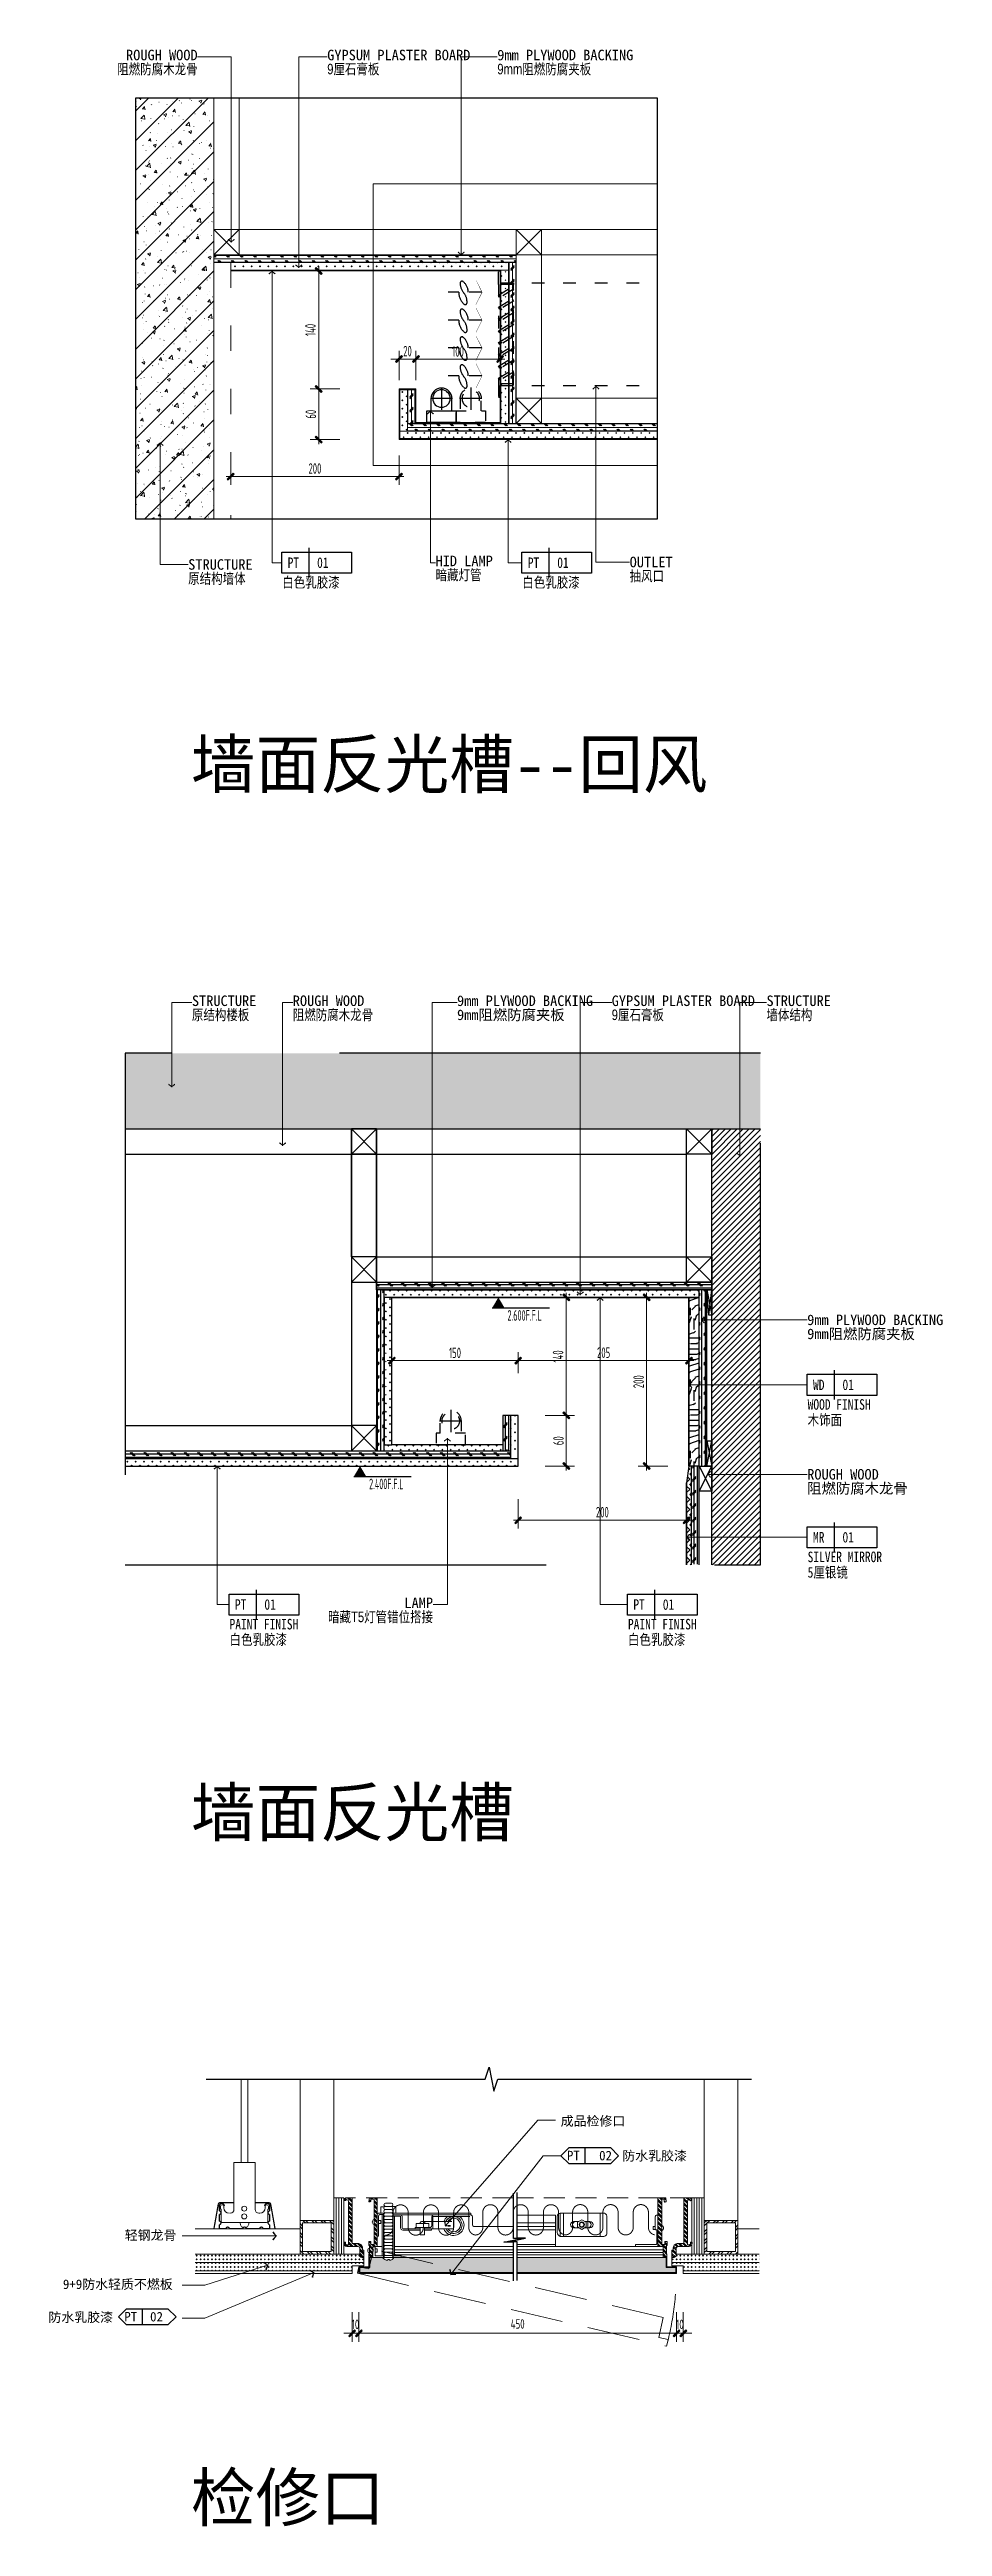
# Model space of a CAD drawing. Header units: millimetres. Extents: x 3162 to 221128, y -144913 to 11496.
# Drawn here: x 163540 to 164601, y -18447 to -15508 of the extents above; entities that cross this region are included whole.
import ezdxf
from ezdxf.enums import TextEntityAlignment as Align
from ezdxf.xclip import XClip

# ---------------------------------------------------------------- set-up
doc = ezdxf.new("R2010")
doc.units = ezdxf.units.MM
doc.header["$LTSCALE"] = 10
doc.header["$XCLIPFRAME"] = 2
for name, pattern in [('ACAD_ISO03W100', [30, 12, -18]), ('DASH', [8.89, 6.35, -2.54]), ('DASHED2', [0.375, 0.25, -0.125]), ('DOTE', [61.468, 50.8, -5.08, 0.508, -5.08]), ('M-HIDDEN', [1.875, 1.25, -0.625])]:
    doc.linetypes.add(name, pattern=pattern)
doc.layers.get('Defpoints').update_dxf_attribs({"color": 250})
for name, color, linetype in [('2-风口', 6, 'Continuous'), ('DIML【标注引线】', 44, 'Continuous'), ('DIM【标注】', 44, 'Continuous'), ('D■02 地材填充', 250, 'Continuous'), ('P★10 文字说明', 2, 'Continuous'), ('Q◆03 公共标注', 44, 'Continuous'), ('SYMBOL【符号】', 136, 'Continuous'), ('TXT【文字】', 2, 'Continuous'), ('T●04 天花灯具', 31, 'Continuous'), ('WALL_SOL【墙柱填充】', 250, 'Continuous'), ('XS【虚线】', 136, 'DASH'), ('ZJ-代码标注', 3, 'Continuous'), ('Z☆06 引线层', 44, 'Continuous'), ('Z☆08 细线层', 8, 'Continuous'), ('Z☆10 虚线层', 200, 'DASH'), ('Z☆13 结构线', 136, 'Continuous'), ('Z☆16 符号线', 44, 'Continuous'), ('Z☆17 立面墙', 7, 'Continuous'), ('Z☆19 立面完成面', 200, 'Continuous')]:
    doc.layers.add(name, color=color, linetype=linetype)
for name, color, linetype, lineweight in [('FF-Text【平面文字】', 2, 'Continuous', 0), ('Gray【中细线】', 8, 'Continuous', 0), ('RC-Modelling【天花造型】', 30, 'Continuous', 0)]:
    doc.layers.add(name, color=color, linetype=linetype, lineweight=lineweight)
doc.styles.add('CCD_DIM', font='archs.shx', dxfattribs={"width": 0.7})
doc.styles.add('XG-04', font='ARCHS.SHX', dxfattribs={"width": 0.8})
doc.styles.add('文字', font='')
doc.styles.add('标高', font='ARCHS.SHX', dxfattribs={"width": 0.5})
doc.styles.add('编号', font='')
doc.styles.get('文字').set_extended_font_data('SimSun')
doc.styles.get('编号').set_extended_font_data('SimSun')
doc.dimstyles.new('佰喜得1：5', dxfattribs={"dimscale": 5, "dimtxt": 2.5, "dimasz": 1, "dimexe": 2, "dimexo": 2, "dimgap": 0.6, "dimtad": 1, "dimdec": 0, "dimzin": 0, "dimdsep": 46, "dimtxsty": 'CCD_DIM', "dimblk": 'WS-cj', "dimcen": 1, "dimclrd": 44, "dimclre": 44, "dimclrt": 2, "dimadec": 0, "dimazin": 0, "dimtfac": 1, "dimtix": 1, "dimtmove": 2, "dimatfit": 3, "dimldrblk": 'CCD_Leader_Arrow', "dimfxl": 5, "dimfxlon": 1, "dimarcsym": 1})
doc.dimstyles.new('海龍1：5', dxfattribs={"dimscale": 5, "dimtxt": 2.25, "dimasz": 1, "dimexe": 2, "dimexo": 1, "dimgap": 1, "dimtad": 1, "dimdec": 0, "dimrnd": 5, "dimdsep": 46, "dimtxsty": 'XG-04', "dimblk": 'WS-cj', "dimcen": 1, "dimclrd": 256, "dimclre": 256, "dimclrt": 2, "dimadec": 0, "dimazin": 0, "dimtfac": 1, "dimtix": 1, "dimtmove": 2, "dimatfit": 3, "dimldrblk": 'hl_arrow2', "dimfxl": 5, "dimfxlon": 1, "dimarcsym": 1})
pattern_1 = [(90, (-5454.153, -2991.859), (-4, 2e-16), []), (225, (-5452.153, -2989.859), (8.000003, -8.000003), [5.656857, -5.656857]), (225, (-5452.153, -2988.859), (8.000003, -8.000003), [5.656857, -5.656857]), (225, (-5452.153, -2987.859), (8.000003, -8.000003), [5.656857, -5.656857])]
pattern_2 = [(135, (-66559.7564, -30627.1556), (-4.9497475, -4.9497475), [1.58391915, -5.41608085]), (225, (-66559.7564, -30616.136), (4.9497475, -4.9497475), [1.58391915, -5.41608085])]
pattern_3 = [(90, (-66558.3365, -30628.8376), (-4, 2e-16), []), (225, (-66556.336, -30626.838), (8.0000035, -8.0000035), [5.6568567, -5.6568567]), (225, (-66556.336, -30625.838), (8.0000035, -8.0000035), [5.6568567, -5.6568567]), (225, (-66556.336, -30624.838), (8.0000035, -8.0000035), [5.6568567, -5.6568567])]
pattern_4 = [(135, (6806.452, -1398.6362), (2.6516504, 2.6516504), []), (135, (6804.684, -1398.6362), (2.6516504, 2.6516504), [])]
pattern_5 = [(135, (6572.3, -1398.6362), (2.6516504, 2.6516504), []), (135, (6570.5323, -1398.6362), (2.6516504, 2.6516504), [])]

msp = doc.modelspace()

# ---------------------------------------------------------------- texts
at = {"layer": 'FF-Text【平面文字】', "char_height": 56.25, "attachment_point": 1, "style": '文字'}
for s, insert in [('墙面反光槽--回风', (163708, -16327.4)), ('墙面反光槽', (163708, -17571.2)), ('检修口', (163708, -18384.2))]:
    msp.add_mtext(s, dxfattribs=dict(at, insert=insert))

# ---------------------------------------------------------------- blocks, each defined once
blk = doc.blocks.new('海龙工具_暗藏灯')
at = {"color": 8, "linetype": 'DOTE', "ltscale": 4.56}
for p, q in [((0, 41.7), (0, 15.3)), ((-13.2, 28.5), (13.2, 28.5))]:
    blk.add_line(p, q, dxfattribs=at)
at = {"ltscale": 100}
blk.add_lwpolyline([(-12.5, 13.9), (-12.5, 28.5, -1), (12.5, 28.5), (12.5, 13.9)], format="xyb", dxfattribs=at)
blk.add_lwpolyline([(-17.4, 13.9), (-17.4, 0), (17.4, 0), (17.4, 13.9)], close=True, dxfattribs=at)
blk.add_circle((0, 28.5), 10.4, dxfattribs=at)
blk = doc.blocks.new('海龙工具_暗藏灯[虚]')
at = {"color": 8, "linetype": 'DOTE', "ltscale": 4.56}
for p, q in [((0, 41.7), (0, 15.3)), ((-13.2, 28.5), (13.2, 28.5))]:
    blk.add_line(p, q, dxfattribs=at)
at = {"color": 8, "linetype": 'ACAD_ISO03W100', "ltscale": 0.1}
blk.add_lwpolyline([(-12.5, 13.9), (-12.5, 28.5, -1), (12.5, 28.5), (12.5, 13.9)], format="xyb", dxfattribs=at)
blk.add_lwpolyline([(-17.4, 13.9), (-17.4, 0), (17.4, 0), (17.4, 13.9)], close=True, dxfattribs=at)
blk.add_circle((0, 28.5), 10.4, dxfattribs=at)
blk = doc.blocks.new('WS-cj')
blk.add_hatch(color=2).paths.add_polyline_path([(0.59, 0.82), (-0.82, -0.59), (-0.59, -0.82), (0.82, 0.59)])
at = {"color": 2, "linetype": 'ByBlock', "lineweight": 0}
for p, q in [((-1.1, 0), (0, 0)), ((0, 0), (1.1, 0))]:
    blk.add_line(p, q, dxfattribs=at)
at = {"color": 2}
blk.add_lwpolyline([(0.59, 0.82), (-0.82, -0.59), (-0.59, -0.82), (0.82, 0.59)], close=True, dxfattribs=at)
blk = doc.blocks.new('*D143')
at = {"layer": 'Defpoints', "color": 0, "transparency": 16777216}
for p in [(6552.4, 3169.4), (6752.4, 3169.4), (6552.4, 3125.5)]:
    blk.add_point(p, dxfattribs=at)
at = {"layer": 'Q◆03 公共标注', "color": 44, "lineweight": -2, "transparency": 16777216}
for p, q in [((6552.4, 3150.5), (6552.4, 3115.5)), ((6752.4, 3150.5), (6752.4, 3115.5)), ((6747.4, 3125.5), (6557.4, 3125.5))]:
    blk.add_line(p, q, dxfattribs=at)
at = {"layer": 'Q◆03 公共标注', "color": 44, "lineweight": -2, "transparency": 16777216, "xscale": 5, "yscale": 5, "zscale": 5, "rotation": 180}
blk.add_blockref('WS-cj', (6552.4, 3125.5), dxfattribs=at)
at = {"layer": 'Q◆03 公共标注', "color": 44, "lineweight": -2, "transparency": 16777216, "xscale": 5, "yscale": 5, "zscale": 5}
blk.add_blockref('WS-cj', (6752.4, 3125.5), dxfattribs=at)
at = {"layer": 'Q◆03 公共标注', "color": 2, "lineweight": 15, "transparency": 16777216, "insert": (6652.4, 3135), "char_height": 12.5, "attachment_point": 5, "style": 'CCD_DIM'}
blk.add_mtext('200', dxfattribs=at)
blk = doc.blocks.new('CCD_Leader_Arrow')
at = {"color": 35, "linetype": 'ByBlock'}
blk.add_line((0, 0), (-1, 0), dxfattribs=at)
for points in [[(-0.86, 0.67), (-0.6, 0.85), (-0.24, 0), (0, 0)], [(-0.86, -0.67), (-0.6, -0.85), (-0.24, 0), (0, 0)]]:
    blk.add_solid(points, dxfattribs=at)
blk = doc.blocks.new('*D144')
at = {"layer": 'Defpoints', "color": 0, "transparency": 16777216}
for p in [(6656.9, 3229.4), (6752.4, 3229.4), (6752.4, 3169.4)]:
    blk.add_point(p, dxfattribs=at)
at = {"layer": 'Q◆03 公共标注', "color": 44, "lineweight": -2, "transparency": 16777216}
for p, q in [((6681.9, 3229.4), (6646.9, 3229.4)), ((6656.9, 3174.4), (6656.9, 3224.4)), ((6681.9, 3169.4), (6646.9, 3169.4))]:
    blk.add_line(p, q, dxfattribs=at)
at = {"layer": 'Q◆03 公共标注', "color": 44, "lineweight": -2, "transparency": 16777216, "xscale": 5, "yscale": 5, "zscale": 5}
for p, rotation in [((6656.9, 3229.4), 90), ((6656.9, 3169.4), 270)]:
    blk.add_blockref('WS-cj', p, dxfattribs=dict(at, rotation=rotation))
at = {"layer": 'Q◆03 公共标注', "color": 2, "lineweight": 15, "transparency": 16777216, "insert": (6647.6, 3199.4), "char_height": 12.5, "attachment_point": 5, "rotation": 90, "style": 'CCD_DIM'}
blk.add_mtext('60', dxfattribs=at)
blk = doc.blocks.new('*D145')
at = {"layer": 'Defpoints', "color": 0, "transparency": 16777216}
for p in [(6656.9, 3369.4), (6752.4, 3369.4), (6752.4, 3229.4)]:
    blk.add_point(p, dxfattribs=at)
at = {"layer": 'Q◆03 公共标注', "color": 44, "lineweight": -2, "transparency": 16777216}
for p, q in [((6681.9, 3369.4), (6646.9, 3369.4)), ((6656.9, 3234.4), (6656.9, 3364.4)), ((6681.9, 3229.4), (6646.9, 3229.4))]:
    blk.add_line(p, q, dxfattribs=at)
at = {"layer": 'Q◆03 公共标注', "color": 44, "lineweight": -2, "transparency": 16777216, "xscale": 5, "yscale": 5, "zscale": 5}
for p, rotation in [((6656.9, 3369.4), 90), ((6656.9, 3229.4), 270)]:
    blk.add_blockref('WS-cj', p, dxfattribs=dict(at, rotation=rotation))
at = {"layer": 'Q◆03 公共标注', "color": 2, "lineweight": 15, "transparency": 16777216, "insert": (6647.1, 3299.4), "char_height": 12.5, "attachment_point": 5, "rotation": 90, "style": 'CCD_DIM'}
blk.add_mtext('140', dxfattribs=at)
blk = doc.blocks.new('*D146')
at = {"layer": 'Defpoints', "color": 0, "transparency": 16777216}
for p in [(6772.4, 3264.8), (6752.4, 3229.4), (6772.4, 3229.4)]:
    blk.add_point(p, dxfattribs=at)
at = {"layer": 'Q◆03 公共标注', "color": 44, "lineweight": -2, "transparency": 16777216}
for p, q in [((6747.4, 3264.8), (6742.4, 3264.8)), ((6752.4, 3239.8), (6752.4, 3274.8)), ((6752.4, 3264.8), (6772.4, 3264.8)), ((6772.4, 3239.8), (6772.4, 3274.8)), ((6777.4, 3264.8), (6782.4, 3264.8))]:
    blk.add_line(p, q, dxfattribs=at)
at = {"layer": 'Q◆03 公共标注', "color": 44, "lineweight": -2, "transparency": 16777216, "xscale": 5, "yscale": 5, "zscale": 5}
blk.add_blockref('WS-cj', (6752.4, 3264.8), dxfattribs=at)
at = {"layer": 'Q◆03 公共标注', "color": 44, "lineweight": -2, "transparency": 16777216, "xscale": 5, "yscale": 5, "zscale": 5, "rotation": 180}
blk.add_blockref('WS-cj', (6772.4, 3264.8), dxfattribs=at)
at = {"layer": 'Q◆03 公共标注', "color": 2, "lineweight": 15, "transparency": 16777216, "insert": (6762.4, 3274.3), "char_height": 12.5, "attachment_point": 5, "style": 'CCD_DIM'}
blk.add_mtext('20', dxfattribs=at)
blk = doc.blocks.new('*D147')
at = {"layer": 'Defpoints', "color": 0, "transparency": 16777216}
for p in [(6872.4, 3264.8), (6772.4, 3229.4), (6872.4, 3229.4)]:
    blk.add_point(p, dxfattribs=at)
at = {"layer": 'Q◆03 公共标注', "color": 44, "lineweight": -2, "transparency": 16777216}
for p, q in [((6772.4, 3239.8), (6772.4, 3274.8)), ((6777.4, 3264.8), (6867.4, 3264.8)), ((6872.4, 3239.8), (6872.4, 3274.8))]:
    blk.add_line(p, q, dxfattribs=at)
at = {"layer": 'Q◆03 公共标注', "color": 44, "lineweight": -2, "transparency": 16777216, "xscale": 5, "yscale": 5, "zscale": 5, "rotation": 180}
blk.add_blockref('WS-cj', (6772.4, 3264.8), dxfattribs=at)
at = {"layer": 'Q◆03 公共标注', "color": 44, "lineweight": -2, "transparency": 16777216, "xscale": 5, "yscale": 5, "zscale": 5}
blk.add_blockref('WS-cj', (6872.4, 3264.8), dxfattribs=at)
at = {"layer": 'Q◆03 公共标注', "color": 2, "lineweight": 15, "transparency": 16777216, "insert": (6822.4, 3274), "char_height": 12.5, "attachment_point": 5, "style": 'CCD_DIM'}
blk.add_mtext('100', dxfattribs=at)
blk = doc.blocks.new('海龍_空调回风口')
at = {"layer": '2-风口', "color": 251, "linetype": 'ACAD_ISO03W100', "ltscale": 0.125}
for points in [[(-21.7, 110.5), (-37.8, 110.5, 0.21911), (-43.8, 123, 0.716869), (-47.4, 121.4, 0.193523), (-42.9, 109.3, -0.178119), (-39.3, 98.3, -0.716894), (-43, 96.6, -0.218097), (-49.2, 110.5), (-61.6, 110.5)], [(-21.7, 77.4), (-37.8, 77.4, 0.21911), (-43.8, 90, 0.716869), (-47.4, 88.4, 0.193523), (-42.9, 76.2, -0.178119), (-39.3, 65.2, -0.716894), (-43, 63.6, -0.218097), (-49.2, 77.4), (-61.6, 77.4)], [(-21.7, 44.4), (-37.8, 44.4, 0.21911), (-43.8, 57, 0.716869), (-47.4, 55.3, 0.193523), (-42.9, 43.2, -0.178119), (-39.3, 32.2, -0.716894), (-43, 30.5, -0.218097), (-49.2, 44.4), (-61.6, 44.4)], [(-21.7, 11.3), (-37.8, 11.3, 0.21911), (-43.8, 23.9, 0.716869), (-47.4, 22.3, 0.193523), (-42.9, 10.1, -0.178119), (-39.3, -0.9, -0.716894), (-43, -2.5, -0.218097), (-49.2, 11.3), (-61.6, 11.3)]]:
    blk.add_lwpolyline(points, format="xyb", dxfattribs=at)
at = {"layer": 'WALL_SOL【墙柱填充】', "color": 251, "linetype": 'ACAD_ISO03W100', "ltscale": 0.5}
for points in [[(-28.6, 125.1), (-28.9, 125), (-21.2, 110.5), (-21.7, 110.5)], [(-21.2, 110.5), (-21.7, 110.5), (-28.6, 95.8), (-28.9, 96)], [(-28.6, 92.1), (-28.9, 91.9), (-21.2, 77.4), (-21.7, 77.4)], [(-21.2, 77.4), (-21.7, 77.4), (-28.6, 62.7), (-28.9, 62.9)], [(-28.6, 59), (-28.9, 58.9), (-21.2, 44.4), (-21.7, 44.4)], [(-21.2, 44.4), (-21.7, 44.4), (-28.6, 29.7), (-28.9, 29.9)], [(-28.6, 26), (-28.9, 25.8), (-21.2, 11.3), (-21.7, 11.3)], [(-21.2, 11.3), (-21.7, 11.3), (-28.6, -3.3), (-28.9, -3.2)]]:
    blk.add_solid(points, dxfattribs=at)
at = {"layer": 'XS【虚线】', "color": 251, "linetype": 'ACAD_ISO03W100', "ltscale": 0.125}
for p, q in [((-1.9, 119.9), (-1.9, 1.9)), ((0, 121.8), (325.2, 121.8)), ((16, 0), (16, 121.8)), ((0, 0), (325.2, 0))]:
    blk.add_line(p, q, dxfattribs=at)
for points in [[(-1.9, 135.9), (0, 135.9), (0, 121.8), (16, 121.8), (16, 119.9), (-1.9, 119.9)], [(-1.9, -14.1), (0, -14.1), (0, 0), (16, 0), (16, 1.9), (-1.9, 1.9)]]:
    blk.add_lwpolyline(points, close=True, dxfattribs=at)
at = {"layer": 'XS【虚线】', "color": 251, "linetype": 'ACAD_ISO03W100', "ltscale": 0.125, "extrusion": (2.2536e-12, -8.7464e-12, -1), "elevation": 0}
for points in [[(-14.3, 116.9), (-15.9, 114.2), (0.3, 104.3), (1.9, 107)], [(-14.3, 102.8), (-15.9, 100.1), (0.3, 90.3), (1.9, 93)], [(-14.3, 88.8), (-15.9, 86.1), (0.3, 76.3), (1.9, 79)], [(-14.3, 74.7), (-15.9, 72), (0.3, 62.2), (1.9, 64.9)], [(-14.3, 60.7), (-15.9, 58), (0.3, 48.2), (1.9, 50.9)], [(-14.3, 46.6), (-15.9, 43.9), (0.3, 34.1), (1.9, 36.8)], [(-14.3, 32.6), (-15.9, 29.9), (0.3, 20.1), (1.9, 22.8)]]:
    blk.add_lwpolyline(points, close=True, dxfattribs=at)
at = {"layer": 'XS【虚线】', "color": 251, "linetype": 'ACAD_ISO03W100', "ltscale": 0.125, "extrusion": (2.2536e-12, -8.7464e-12, -1)}
blk.add_lwpolyline([(-14.3, 18.5), (-15.9, 15.8), (0.3, 6), (1.9, 8.7)], close=True, dxfattribs=at)
blk = doc.blocks.new('hl_Fin-Ref-R-A2')
at = {"color": 2, "transparency": 16777216}
blk.add_line((6.5, -3.5), (6.5, 3.5), dxfattribs=at)
at = {"color": 150, "linetype": 'ByBlock', "transparency": 16777216}
blk.add_lwpolyline([(0, 2.5), (16.56, 2.5), (16.56, -2.5), (0, -2.5)], close=True, dxfattribs=at)
at = {"color": 2, "ltscale": 500, "transparency": 16777216, "style": '编号', "width": 0.8, "flags": 8}
for tag, p in [('ST', (3.25, 0)), ('XX', (11.53, 0.08))]:
    blk.add_attdef(tag, text='', height=2.5, dxfattribs=at).set_placement(p, align=Align.MIDDLE)
at = {"color": 2, "ltscale": 500, "transparency": 16777216, "style": '文字', "flags": 8}
for tag, p in [('NOTE1', (8.28, -4.95)), ('NOTE2', (8.28, -8.36))]:
    blk.add_attdef(tag, text='', height=2.25, dxfattribs=at).set_placement(p, align=Align.MIDDLE)
blk = doc.blocks.new('海龍_暗藏灯管')
at = {"color": 8, "linetype": 'DOTE', "ltscale": 4.56}
for p, q in [((0, 41.7), (0, 15.3)), ((-13.2, 28.5), (13.2, 28.5))]:
    blk.add_line(p, q, dxfattribs=at)
at = {"color": 8, "linetype": 'ACAD_ISO03W100', "ltscale": 0.1}
blk.add_lwpolyline([(-12.5, 13.9), (-12.5, 28.5, -1), (12.5, 28.5), (12.5, 13.9)], format="xyb", dxfattribs=at)
blk.add_lwpolyline([(-17.4, 13.9), (-17.4, 0), (17.4, 0), (17.4, 13.9)], close=True, dxfattribs=at)
blk.add_circle((0, 28.5), 10.4, dxfattribs=at)
blk = doc.blocks.new('*D150')
at = {"layer": 'Defpoints', "color": 0, "transparency": 16777216}
for p in [(66552.9, 30902.8), (66610, 30902.8), (66552.9, 30842.8)]:
    blk.add_point(p, dxfattribs=at)
at = {"layer": 'Q◆03 公共标注', "color": 44, "lineweight": -2, "transparency": 16777216}
for p, q in [((66585, 30902.8), (66620, 30902.8)), ((66610, 30847.8), (66610, 30897.8)), ((66585, 30842.8), (66620, 30842.8))]:
    blk.add_line(p, q, dxfattribs=at)
at = {"layer": 'Q◆03 公共标注', "color": 44, "lineweight": -2, "transparency": 16777216, "xscale": 5, "yscale": 5, "zscale": 5}
for p, rotation in [((66610, 30902.8), 90), ((66610, 30842.8), 270)]:
    blk.add_blockref('WS-cj', p, dxfattribs=dict(at, rotation=rotation))
at = {"layer": 'Q◆03 公共标注', "color": 2, "transparency": 16777216, "insert": (66600.8, 30872.8), "char_height": 12.5, "attachment_point": 5, "rotation": 90, "style": 'CCD_DIM'}
blk.add_mtext('60', dxfattribs=at)
blk = doc.blocks.new('*D151')
at = {"layer": 'Defpoints', "color": 0, "transparency": 16777216}
for p in [(66552.9, 31042.8), (66610, 31042.8), (66552.9, 30902.8)]:
    blk.add_point(p, dxfattribs=at)
at = {"layer": 'Q◆03 公共标注', "color": 44, "lineweight": -2, "transparency": 16777216}
for p, q in [((66585, 31042.8), (66620, 31042.8)), ((66610, 30907.8), (66610, 31037.8)), ((66585, 30902.8), (66620, 30902.8))]:
    blk.add_line(p, q, dxfattribs=at)
at = {"layer": 'Q◆03 公共标注', "color": 44, "lineweight": -2, "transparency": 16777216, "xscale": 5, "yscale": 5, "zscale": 5}
for p, rotation in [((66610, 31042.8), 90), ((66610, 30902.8), 270)]:
    blk.add_blockref('WS-cj', p, dxfattribs=dict(at, rotation=rotation))
at = {"layer": 'Q◆03 公共标注', "color": 2, "transparency": 16777216, "insert": (66600.3, 30972.8), "char_height": 12.5, "attachment_point": 5, "rotation": 90, "style": 'CCD_DIM'}
blk.add_mtext('140', dxfattribs=at)
blk = doc.blocks.new('*D152')
at = {"layer": 'Defpoints', "color": 0, "transparency": 16777216}
for p in [(66402.9, 30967.8), (66402.9, 30942.8), (66552.9, 30942.8)]:
    blk.add_point(p, dxfattribs=at)
at = {"layer": 'Q◆03 公共标注', "color": 44, "lineweight": -2, "transparency": 16777216}
for p, q in [((66402.9, 30952.8), (66402.9, 30977.8)), ((66552.9, 30952.8), (66552.9, 30977.8)), ((66547.9, 30967.8), (66407.9, 30967.8))]:
    blk.add_line(p, q, dxfattribs=at)
at = {"layer": 'Q◆03 公共标注', "color": 44, "lineweight": -2, "transparency": 16777216, "xscale": 5, "yscale": 5, "zscale": 5, "rotation": 180}
blk.add_blockref('WS-cj', (66402.9, 30967.8), dxfattribs=at)
at = {"layer": 'Q◆03 公共标注', "color": 44, "lineweight": -2, "transparency": 16777216, "xscale": 5, "yscale": 5, "zscale": 5}
blk.add_blockref('WS-cj', (66552.9, 30967.8), dxfattribs=at)
at = {"layer": 'Q◆03 公共标注', "color": 2, "transparency": 16777216, "insert": (66477.9, 30977.1), "char_height": 12.5, "attachment_point": 5, "style": 'CCD_DIM'}
blk.add_mtext('150', dxfattribs=at)
blk = doc.blocks.new('*D153')
at = {"layer": 'Defpoints', "color": 0, "transparency": 16777216}
for p in [(66755.9, 30967.8), (66552.9, 30942.8), (66755.9, 30942.8)]:
    blk.add_point(p, dxfattribs=at)
at = {"layer": 'Q◆03 公共标注', "color": 44, "lineweight": -2, "transparency": 16777216}
for p, q in [((66552.9, 30952.8), (66552.9, 30977.8)), ((66755.9, 30952.8), (66755.9, 30977.8)), ((66557.9, 30967.8), (66750.9, 30967.8))]:
    blk.add_line(p, q, dxfattribs=at)
at = {"layer": 'Q◆03 公共标注', "color": 44, "lineweight": -2, "transparency": 16777216, "xscale": 5, "yscale": 5, "zscale": 5, "rotation": 180}
blk.add_blockref('WS-cj', (66552.9, 30967.8), dxfattribs=at)
at = {"layer": 'Q◆03 公共标注', "color": 44, "lineweight": -2, "transparency": 16777216, "xscale": 5, "yscale": 5, "zscale": 5}
blk.add_blockref('WS-cj', (66755.9, 30967.8), dxfattribs=at)
at = {"layer": 'Q◆03 公共标注', "color": 2, "transparency": 16777216, "insert": (66654.4, 30977.3), "char_height": 12.5, "attachment_point": 5, "style": 'CCD_DIM'}
blk.add_mtext('205', dxfattribs=at)
blk = doc.blocks.new('*D154')
at = {"layer": 'Defpoints', "color": 0, "transparency": 16777216}
for p in [(66705.5, 31042.8), (66755.9, 31042.8), (66755.9, 30842.8)]:
    blk.add_point(p, dxfattribs=at)
at = {"layer": 'Q◆03 公共标注', "color": 44, "lineweight": -2, "transparency": 16777216}
for p, q in [((66730.5, 31042.8), (66695.5, 31042.8)), ((66705.5, 30847.8), (66705.5, 31037.8)), ((66730.5, 30842.8), (66695.5, 30842.8))]:
    blk.add_line(p, q, dxfattribs=at)
at = {"layer": 'Q◆03 公共标注', "color": 44, "lineweight": -2, "transparency": 16777216, "xscale": 5, "yscale": 5, "zscale": 5}
for p, rotation in [((66705.5, 31042.8), 90), ((66705.5, 30842.8), 270)]:
    blk.add_blockref('WS-cj', p, dxfattribs=dict(at, rotation=rotation))
at = {"layer": 'Q◆03 公共标注', "color": 2, "transparency": 16777216, "insert": (66696, 30942.8), "char_height": 12.5, "attachment_point": 5, "rotation": 90, "style": 'CCD_DIM'}
blk.add_mtext('200', dxfattribs=at)
blk = doc.blocks.new('*D155')
at = {"layer": 'Defpoints', "color": 0, "transparency": 16777216}
for p in [(66552.9, 30842.8), (66752.9, 30842.8), (66752.9, 30778.5)]:
    blk.add_point(p, dxfattribs=at)
at = {"layer": 'Q◆03 公共标注', "color": 44, "lineweight": -2, "transparency": 16777216}
for p, q in [((66552.9, 30803.5), (66552.9, 30768.5)), ((66752.9, 30803.5), (66752.9, 30768.5)), ((66557.9, 30778.5), (66747.9, 30778.5))]:
    blk.add_line(p, q, dxfattribs=at)
at = {"layer": 'Q◆03 公共标注', "color": 44, "lineweight": -2, "transparency": 16777216, "xscale": 5, "yscale": 5, "zscale": 5, "rotation": 180}
blk.add_blockref('WS-cj', (66552.9, 30778.5), dxfattribs=at)
at = {"layer": 'Q◆03 公共标注', "color": 44, "lineweight": -2, "transparency": 16777216, "xscale": 5, "yscale": 5, "zscale": 5}
blk.add_blockref('WS-cj', (66752.9, 30778.5), dxfattribs=at)
at = {"layer": 'Q◆03 公共标注', "color": 2, "transparency": 16777216, "insert": (66652.9, 30788), "char_height": 12.5, "attachment_point": 5, "style": 'CCD_DIM'}
blk.add_mtext('200', dxfattribs=at)
blk = doc.blocks.new('hl_ElevationD-A2')
blk.add_hatch(color=150).paths.add_polyline_path([(1.47, 2.47), (0, 0), (-1.47, 2.47)])
at = {"color": 150}
for p, q in [((-2.5, 0), (2.5, 0)), ((-1.47, 2.47), (12.17, 2.47))]:
    blk.add_line(p, q, dxfattribs=at)
blk.add_lwpolyline([(1, 2.47), (1.47, 2.47)], dxfattribs=at)
at = {"color": 2, "style": '标高', "width": 0.8, "flags": 8}
blk.add_attdef('HEIGHT', text='', height=2.25, dxfattribs=at).set_placement((6.23, 4.25), align=Align.MIDDLE_CENTER)
blk = doc.blocks.new('HBA_Leader_Arrow')
at = {"color": 2}
blk.add_line((0, 0), (-1, 0), dxfattribs=at)
for points in [[(-1.07331, 0.835467), (-0.745649, 1.0649), (-0.3, 0), (0, 0)], [(-1.07331, -0.835467), (-0.745649, -1.0649), (-0.3, 0), (0, 0)]]:
    blk.add_solid(points, dxfattribs=at)
blk = doc.blocks.new('*D138')
at = {"layer": 'Defpoints', "color": 0, "ltscale": 40, "transparency": 16777216}
for p in [(253140, 125256.4), (253148, 125256.4), (253148, 125185.4)]:
    blk.add_point(p, dxfattribs=at)
at = {"layer": 'DIM【标注】', "lineweight": -2, "ltscale": 40, "transparency": 16777216}
for p, q in [((253140, 125210.4), (253140, 125175.4)), ((253148, 125210.4), (253148, 125175.4)), ((253135, 125185.4), (253130, 125185.4)), ((253140, 125185.4), (253148, 125185.4)), ((253153, 125185.4), (253158, 125185.4))]:
    blk.add_line(p, q, dxfattribs=at)
at = {"layer": 'DIM【标注】', "lineweight": -2, "ltscale": 40, "transparency": 16777216, "xscale": 5, "yscale": 5, "zscale": 5}
blk.add_blockref('WS-cj', (253140, 125185.4), dxfattribs=at)
at = {"layer": 'DIM【标注】', "lineweight": -2, "ltscale": 40, "transparency": 16777216, "xscale": 5, "yscale": 5, "zscale": 5, "rotation": 180}
blk.add_blockref('WS-cj', (253148, 125185.4), dxfattribs=at)
at = {"layer": 'DIM【标注】', "color": 2, "ltscale": 40, "transparency": 16777216, "insert": (253144, 125196), "char_height": 11.25, "attachment_point": 5, "style": 'XG-04'}
blk.add_mtext('10', dxfattribs=at)
blk = doc.blocks.new('hl_arrow2')
at = {"color": 2}
blk.add_line((-0.22, 0), (-1, 0), dxfattribs=at)
blk.add_lwpolyline([(-0.22, 0), (-0.86, -0.69), (-0.65, -0.86), (0, 0), (-0.65, 0.86), (-0.86, 0.69)], close=True, dxfattribs=at)
for points in [[(-0.86, 0.69), (-0.65, 0.86), (-0.22, 0), (0, 0)], [(-0.86, -0.69), (-0.65, -0.86), (-0.22, 0), (0, 0)]]:
    blk.add_solid(points, dxfattribs=at)
blk = doc.blocks.new('*D139')
at = {"layer": 'Defpoints', "color": 0, "ltscale": 40, "transparency": 16777216}
for p in [(253148, 125256.4), (253525.3, 125256.4), (253525.3, 125185.4)]:
    blk.add_point(p, dxfattribs=at)
at = {"layer": 'DIM【标注】', "lineweight": -2, "ltscale": 40, "transparency": 16777216}
for p, q in [((253148, 125210.4), (253148, 125175.4)), ((253525.3, 125210.4), (253525.3, 125175.4)), ((253153, 125185.4), (253520.3, 125185.4))]:
    blk.add_line(p, q, dxfattribs=at)
at = {"layer": 'DIM【标注】', "lineweight": -2, "ltscale": 40, "transparency": 16777216, "xscale": 5, "yscale": 5, "zscale": 5, "rotation": 180}
blk.add_blockref('WS-cj', (253148, 125185.4), dxfattribs=at)
at = {"layer": 'DIM【标注】', "lineweight": -2, "ltscale": 40, "transparency": 16777216, "xscale": 5, "yscale": 5, "zscale": 5}
blk.add_blockref('WS-cj', (253525.3, 125185.4), dxfattribs=at)
at = {"layer": 'DIM【标注】', "color": 2, "ltscale": 40, "transparency": 16777216, "insert": (253336.6, 125196.5), "char_height": 11.25, "attachment_point": 5, "style": 'XG-04'}
blk.add_mtext('450', dxfattribs=at)
blk = doc.blocks.new('*D140')
at = {"layer": 'Defpoints', "color": 0, "ltscale": 40, "transparency": 16777216}
for p in [(253525.3, 125256.4), (253533.3, 125256.4), (253533.3, 125185.4)]:
    blk.add_point(p, dxfattribs=at)
at = {"layer": 'DIM【标注】', "lineweight": -2, "ltscale": 40, "transparency": 16777216}
for p, q in [((253525.3, 125210.4), (253525.3, 125175.4)), ((253533.3, 125210.4), (253533.3, 125175.4)), ((253520.3, 125185.4), (253515.3, 125185.4)), ((253525.3, 125185.4), (253533.3, 125185.4)), ((253538.3, 125185.4), (253543.3, 125185.4))]:
    blk.add_line(p, q, dxfattribs=at)
at = {"layer": 'DIM【标注】', "lineweight": -2, "ltscale": 40, "transparency": 16777216, "xscale": 5, "yscale": 5, "zscale": 5}
blk.add_blockref('WS-cj', (253525.3, 125185.4), dxfattribs=at)
at = {"layer": 'DIM【标注】', "lineweight": -2, "ltscale": 40, "transparency": 16777216, "xscale": 5, "yscale": 5, "zscale": 5, "rotation": 180}
blk.add_blockref('WS-cj', (253533.3, 125185.4), dxfattribs=at)
at = {"layer": 'DIM【标注】', "color": 2, "ltscale": 40, "transparency": 16777216, "insert": (253529.3, 125196), "char_height": 11.25, "attachment_point": 5, "style": 'XG-04'}
blk.add_mtext('10', dxfattribs=at)
blk = doc.blocks.new('●墙面反光槽-回风')
at = {"layer": 'D■02 地材填充', "lineweight": 15}
h = blk.add_hatch(dxfattribs=at)
h.set_pattern_fill('钢筋混凝土', color=256, scale=25, style=0, pattern_type=2)
h.set_pattern_definition([(45, (-563758.134, -447551.656), (-17.6776695, 17.6776695), []), (50, (-563758.134, -447551.656), (35.8630091, -3.137609), [3.75, -41.25]), (355, (-563758.134, -447551.656), (-6.9375557, 37.6096138), [3, -33]), (100.4514, (-563755.145, -447551.917), (28.9254597, 34.4719647), [3.187, -35.0571]), (46.1842, (-563758.134, -447541.656), (53.3620432, -8.2759454), [5.625, -61.875]), (96.6356, (-563753.687, -447542.345), (46.7331305, 48.7058894), [4.780525, -52.58565]), (351.1842, (-563758.134, -447541.656), (46.7330898, 48.7059434), [4.5, -49.5]), (21, (-563753.134, -447544.156), (29.8453515, -20.1309464), [3.75, -41.25]), (326, (-563753.134, -447544.156), (12.1657797, 36.2575031), [3, -33]), (71.4514, (-563750.646, -447545.833), (42.0111172, 16.1265185), [3.187, -35.0571]), (37.5, (-563758.134, -447551.656), (0.60799277, 16.6446927), [0.25, -32.6, 0.25, -33.5, 0.25, -33.125]), (7.5, (-563758.134, -447551.656), (13.15347687, 19.7205856), [0.25, -19.1, 0.25, -31.85, 0.25, -12.625]), (327.5, (-563769.284, -447551.656), (26.6911218, -1.12774359), [0.25, -12.5, 0.25, -39, 0.25, -51.75]), (317.5, (-563774.284, -447551.656), (29.1593085, 5.0052491), [0.25, -16.25, 0.25, -25.9, 0.25, -36.75])])
h.paths.add_polyline_path([(-274.3, 583.1), (-367, 583.1), (-367, 82.8), (-274.3, 82.8)])
h = blk.add_hatch(dxfattribs=at)
h.set_pattern_fill('CORK', color=256, scale=1.259843, angle=180, style=0)
h.set_pattern_definition([(180, (-5504.153, -2991.859), (-5e-16, -4), []), (315, (-5506.153, -2989.859), (8.000003, 8.000003), [5.656857, -5.656857]), (315, (-5507.153, -2989.859), (8.000003, 8.000003), [5.656857, -5.656857]), (315, (-5508.153, -2989.859), (8.000003, 8.000003), [5.656857, -5.656857])])
h.paths.add_polyline_path([(84.7, 387.6), (84.7, 396.6), (-274.3, 396.6), (-274.3, 387.6)])
h = blk.add_hatch(dxfattribs=at)
h.set_pattern_fill('石膏板', color=256, scale=1.979899, angle=90, style=0, pattern_type=2)
h.set_pattern_definition([(135, (-5505.573, -2990.177), (-4.9497475, -4.9497475), [1.583919, -5.416081]), (225, (-5505.573, -2979.1575), (4.9497475, -4.9497475), [1.583919, -5.416081])])
h.paths.add_polyline_path([(-254.3, 387.6), (-254.3, 378.6), (75.7, 378.6), (75.7, 387.6)])
h = blk.add_hatch(dxfattribs=at)
h.set_pattern_fill('CORK', color=256, scale=1.259843, angle=90, style=0)
h.set_pattern_definition(pattern_1)
h.paths.add_polyline_path([(84.7, 196.6), (84.7, 387.6), (75.7, 387.6), (75.7, 196.6)])
h = blk.add_hatch(dxfattribs=at)
h.set_pattern_fill('石膏板', color=256, scale=1.979899, angle=90, style=0, pattern_type=2)
h.set_pattern_definition([(135, (548182.6176, 448237.242), (-4.94974747, -4.94974747), [1.58391915, -5.41608085]), (225, (548182.6176, 448248.262), (4.94974747, -4.94974747), [1.58391915, -5.41608085])])
h.paths.add_polyline_path([(75.7, 378.6), (66.7, 378.6), (66.7, 196.6), (75.7, 196.6)])
h = blk.add_hatch(dxfattribs=at)
h.set_pattern_fill('石膏板', color=256, scale=1.979899, angle=90, style=0, pattern_type=2)
h.set_pattern_definition([(135, (548302.6176, 448228.242), (-4.94974747, -4.94974747), [1.58391915, -5.41608085]), (225, (548302.6176, 448239.262), (4.94974747, -4.94974747), [1.58391915, -5.41608085])])
h.paths.add_polyline_path([(-44.3, 236.6), (-53.3, 236.6), (-53.3, 187.6), (-44.3, 187.6)])
h = blk.add_hatch(dxfattribs=at)
h.set_pattern_fill('CORK', color=256, scale=1.259843, angle=90, style=0)
h.set_pattern_definition(pattern_1)
h.paths.add_polyline_path([(-35.3, 196.6), (-35.3, 236.6), (-44.3, 236.6), (-44.3, 196.6)])
h = blk.add_hatch(dxfattribs=at)
h.set_pattern_fill('石膏板', color=256, scale=1.979899, angle=90, style=0, pattern_type=2)
h.set_pattern_definition([(135, (547863.6176, 448219.242), (-4.94974747, -4.94974747), [1.58391915, -5.41608085]), (225, (547863.6176, 448230.262), (4.94974747, -4.94974747), [1.58391915, -5.41608085])])
h.paths.add_polyline_path([(252.2, 178.6), (252.2, 187.6), (-53.3, 187.6), (-53.3, 178.6)])
h = blk.add_hatch(dxfattribs=at)
h.set_pattern_fill('CORK', color=256, scale=1.259843, angle=180, style=0)
h.set_pattern_definition([(180, (-5454.153, -2991.859), (-5e-16, -4), []), (315, (-5456.153, -2989.859), (8.000003, 8.000003), [5.656857, -5.656857]), (315, (-5457.153, -2989.859), (8.000003, 8.000003), [5.656857, -5.656857]), (315, (-5458.153, -2989.859), (8.000003, 8.000003), [5.656857, -5.656857])])
h.paths.add_polyline_path([(252.2, 187.6), (252.2, 196.6), (-44.3, 196.6), (-44.3, 187.6)])
at = {"layer": 'Z☆08 细线层', "lineweight": 15}
for p, q in [((-274.3, 426.6), (-274.3, 583.1)), ((-244.3, 426.6), (-244.3, 583.1)), ((-244.3, 396.6), (-274.3, 426.6)), ((-244.3, 426.6), (-274.3, 396.6)), ((252.2, 426.6), (-244.3, 426.6)), ((84.7, 426.6), (114.7, 396.6)), ((84.7, 396.6), (114.7, 426.6)), ((252.2, 396.6), (-244.3, 396.6)), ((114.7, 226.6), (114.7, 396.6)), ((84.7, 226.6), (84.7, 357.6)), ((84.7, 196.6), (114.7, 226.6)), ((84.7, 226.6), (114.7, 196.6)), ((252.2, 226.6), (114.7, 226.6)), ((243.3, 196.6), (114.7, 196.6))]:
    blk.add_line(p, q, dxfattribs=at)
at = {"layer": 'Z☆08 细线层', "color": 136, "lineweight": 15}
for points in [[(-274.3, 396.6), (-244.3, 396.6), (-244.3, 426.6), (-274.3, 426.6)], [(84.7, 426.6), (114.7, 426.6), (114.7, 396.6), (84.7, 396.6)], [(84.7, 196.6), (84.7, 226.6), (114.7, 226.6), (114.7, 196.6)]]:
    blk.add_lwpolyline(points, close=True, dxfattribs=at)
at = {"layer": 'Z☆10 虚线层', "color": 44, "ltscale": 200}
blk.add_lwpolyline([(-367, 583.1), (252.2, 583.1), (252.2, 82.8), (-367, 82.8)], close=True, dxfattribs=at)
at = {"layer": 'Z☆13 结构线', "lineweight": 15}
for p, q in [((84.7, 396.6), (-274.3, 396.6)), ((84.7, 387.6), (-274.3, 387.6)), ((75.7, 196.6), (75.7, 387.6)), ((84.7, 196.6), (84.7, 396.6)), ((66.7, 378.6), (75.7, 378.6)), ((-44.3, 236.6), (-44.3, 187.6)), ((252.2, 187.6), (-53.3, 187.6)), ((-35.3, 196.6), (-44.3, 196.6)), ((252.2, 196.6), (66.7, 196.6))]:
    blk.add_line(p, q, dxfattribs=at)
blk.add_lwpolyline([(252.2, 178.6), (-53.3, 178.6), (-53.3, 236.6), (-35.3, 236.6), (-35.3, 196.6), (66.7, 196.6), (66.7, 378.6), (-254.3, 378.6)], dxfattribs=at)
at = {"layer": 'Z☆17 立面墙', "lineweight": 15}
blk.add_lwpolyline([(-274.3, 583.1), (-274.3, 82.8)], dxfattribs=at)
at = {"layer": 'Z☆19 立面完成面', "color": 200, "linetype": 'ACAD_ISO03W100', "lineweight": 15, "ltscale": 0.25}
blk.add_lwpolyline([(-254.3, 387.6), (-254.3, 82.8)], dxfattribs=at)
at = {"layer": 'Z☆19 立面完成面', "lineweight": 15}
blk.add_lwpolyline([(252.2, 177.6), (-54.3, 177.6), (-54.3, 237.6), (-34.3, 237.6), (-34.3, 197.6), (65.7, 197.6), (65.7, 377.6), (-254.3, 377.6)], dxfattribs=at)
at = {"layer": 'Gray【中细线】'}
ref = blk.add_blockref('海龍_空调回风口', (65.7, 241.7), dxfattribs=at)
XClip(ref).set_block_clipping_path([(-150.7426560999, -94.8371871638), (186.5435087426, 239.0145133482)])
at = {"layer": 'P★10 文字说明'}
ref = blk.add_blockref('hl_Fin-Ref-R-A2', (-193.6, 31.3), dxfattribs=dict(at, xscale=5, yscale=5, zscale=5))
ref.add_attrib('ST', 'PT', dxfattribs={"color": 50, "height": 12.5, "style": '文字', "width": 0.8}).set_placement((-179.9, 31.3), align=Align.MIDDLE)
ref.add_attrib('XX', '01', dxfattribs={"color": 50, "height": 12.5, "style": '文字', "width": 0.8}).set_placement((-144.9, 31.3), align=Align.MIDDLE)
ref.add_attrib('NOTE1', '白色乳胶漆', (-193.1, 1.8), dxfattribs={"color": 50, "height": 12.5, "style": '文字', "width": 0.8})
ref = blk.add_blockref('hl_Fin-Ref-R-A2', (91.6, 31.3), dxfattribs=dict(at, xscale=5, yscale=5, zscale=5))
ref.add_attrib('ST', 'PT', dxfattribs={"color": 50, "height": 12.5, "style": '文字', "width": 0.8}).set_placement((105.3, 31.3), align=Align.MIDDLE)
ref.add_attrib('XX', '01', dxfattribs={"color": 50, "height": 12.5, "style": '文字', "width": 0.8}).set_placement((140.3, 31.3), align=Align.MIDDLE)
ref.add_attrib('NOTE1', '白色乳胶漆', (92, 1.8), dxfattribs={"color": 50, "height": 12.5, "style": '文字', "width": 0.8})
at = {"layer": 'T●04 天花灯具', "xscale": -1}
for name, p in [('海龙工具_暗藏灯', (-4, 197.6)), ('海龙工具_暗藏灯[虚]', (30.8, 197.6))]:
    blk.add_blockref(name, p, dxfattribs=at)
at = {"layer": 'P★10 文字说明', "char_height": 12.5, "line_spacing_factor": 0.8, "style": '文字'}
for s, insert, attachment_point in [('{ROUGH WOOD\\P\\Fￎￄￗￖ;\\W0.8;阻燃防腐木龙骨}', (-293.6, 640), 3), ('{GYPSUM PLASTER BOARD \\P\\Fￎￄￗￖ;\\W0.8;9厘石膏板}', (-139.7, 640), 1), ('{9mm PLYWOOD BACKING   \\P\\Fￎￄￗￖ;\\W0.8;9mm阻燃防腐夹板}', (62.3, 640), 1), ('{STRUCTURE \\P\\Fￎￄￗￖ;\\W0.8;原结构墙体}', (-304.8, 35.5), 1), ('HID LAMP\\P{\\Fￎￄￗￖ;\\W0.8;暗藏灯管}', (-11, 39.7), 1), ('{OUTLET\\P\\Fￎￄￗￖ;\\W0.8;抽风口}', (219.5, 38.4), 1)]:
    blk.add_mtext(s, dxfattribs=dict(at, insert=insert, attachment_point=attachment_point))
at = {"layer": 'Q◆03 公共标注', "lineweight": 15}
dim = blk.add_linear_dim(base=(-149.9, 377.6), p1=(-54.3, 237.6), p2=(-54.3, 377.6), angle=90, dimstyle='佰喜得1：5', dxfattribs=at)
dim.commit()
dim.dimension.update_dxf_attribs({"geometry": '*D145', "text_midpoint": (-159.6, 307.6), "insert": (-6806.7, -2991.9)})
for p1, p2, distance, picture, middle in [((-54.3, 237.6), (-34.3, 237.6), 35.3, '*D146', (-44.3, 282.4)), ((-54.3, 177.6), (-54.3, 237.6), 95.5, '*D144', (-159.1, 207.6)), ((-54.3, 177.6), (-254.3, 177.6), 43.9, '*D143', (-154.3, 143.2))]:
    dim = blk.add_aligned_dim(p1=p1, p2=p2, distance=distance, dimstyle='佰喜得1：5', dxfattribs=at)
    dim.commit()
    dim.dimension.update_dxf_attribs({"geometry": picture, "text_midpoint": middle, "insert": (-6806.7, -2991.9)})
dim = blk.add_linear_dim(base=(65.7, 272.9), p1=(-34.3, 237.6), p2=(65.7, 237.6), dimstyle='佰喜得1：5', dxfattribs=at)
dim.commit()
dim.dimension.update_dxf_attribs({"geometry": '*D147', "text_midpoint": (15.7, 282.1), "insert": (-6806.7, -2991.9)})
at = {"layer": 'Z☆06 引线层'}
for points, override in [([(-253.7, 411.4), (-253.7, 631.7), (-293.6, 631.7)], {"dimscale": 5, "dimldrblk": 'CCD_Leader_Arrow'}), ([(-173.5, 381.1), (-173.5, 631.7), (-139.7, 631.7)], {"dimscale": 5, "dimldrblk": 'CCD_Leader_Arrow'}), ([(19.4, 396.3), (19.4, 631.7), (62.3, 631.7)], {"dimscale": 5, "dimldrblk": 'CCD_Leader_Arrow'}), ([(-205.2, 377.6), (-205.2, 31.3), (-193.6, 31.3)], {"dimscale": 5, "dimldrblk": 'CCD_Leader_Arrow'}), ([(179.5, 241), (179.5, 32.1), (219.5, 32.1)], {"dimscale": 5, "dimldrblk": 'CCD_Leader_Arrow'}), ([(-17.2, 211.5), (-17.2, 31.3), (-11, 31.3)], {"dimldrblk": 'CCD_Leader_Arrow'}), ([(75.1, 177.6), (75.1, 31.3), (91.6, 31.3)], {"dimscale": 5, "dimldrblk": 'CCD_Leader_Arrow'}), ([(-338.2, 174), (-338.2, 29.2), (-304.8, 29.2)], {"dimscale": 5, "dimldrblk": 'CCD_Leader_Arrow'})]:
    blk.add_leader(points, dimstyle='佰喜得1：5', override=override, dxfattribs=at)
blk = doc.blocks.new('●墙面反光槽')
at = {"layer": 'D■02 地材填充'}
h = blk.add_hatch(dxfattribs=at)
h.set_pattern_fill('钢筋混凝土', color=256, scale=5, style=0, pattern_type=2)
h.set_pattern_definition([(45, (-66558.3365, -30628.8376), (-3.5355339, 3.5355339), []), (50, (-66558.3365, -30628.8376), (7.1726018, -0.6275218), [0.75, -8.25]), (355, (-66558.3365, -30628.8376), (-1.3875111, 7.52192275), [0.6, -6.6]), (100.4514, (-66557.739, -30628.89), (5.78509194, 6.89439294), [0.6374, -7.01142]), (46.1842, (-66558.3365, -30626.838), (10.6724086, -1.6551891), [1.125, -12.375]), (96.6356, (-66557.447, -30626.976), (9.3466261, 9.7411779), [0.956105, -10.51713]), (351.1842, (-66558.336, -30626.838), (9.346618, 9.7411887), [0.9, -9.9]), (21, (-66557.3365, -30627.3376), (5.9690703, -4.0261893), [0.75, -8.25]), (326, (-66557.3365, -30627.3376), (2.4331559, 7.2515006), [0.6, -6.6]), (71.4514, (-66556.839, -30627.673), (8.40222344, 3.2253037), [0.6374, -7.01142]), (37.5, (-66558.3365, -30628.8376), (0.12159855, 3.32893854), [0.05, -6.52, 0.05, -6.7, 0.05, -6.625]), (7.5, (-66558.3365, -30628.8376), (2.63069537, 3.94411712), [0.05, -3.82, 0.05, -6.37, 0.05, -2.525]), (327.5, (-66560.5665, -30628.8376), (5.33822436, -0.22554872), [0.05, -2.5, 0.05, -7.8, 0.05, -10.35]), (317.5, (-66561.5665, -30628.8376), (5.8318617, 1.00104982), [0.05, -3.25, 0.05, -5.18, 0.05, -7.35])])
h.paths.add_polyline_path([(-472.1, 703.7), (-472.1, 614), (282.3, 614), (282.3, 703.7)])
h = blk.add_hatch(dxfattribs=at)
h.set_pattern_fill('ANSI31', color=256, scale=1.574803, style=0)
h.set_pattern_definition([(45, (-66558.3365, -30628.8376), (-3.5355339, 3.5355339), [])])
h.paths.add_polyline_path([(282.3, 614), (282.3, 96.9), (224.5, 96.9), (224.5, 614)])
h = blk.add_hatch(dxfattribs=at)
h.set_pattern_fill('CORK', color=256, scale=1.259843, angle=180, style=0)
h.set_pattern_definition([(180, (-66558.3365, -30628.8376), (-5e-16, -4), []), (315, (-66560.336, -30626.838), (8.0000035, 8.0000035), [5.6568567, -5.6568567]), (315, (-66561.336, -30626.838), (8.0000035, 8.0000035), [5.6568567, -5.6568567]), (315, (-66562.336, -30626.838), (8.0000035, 8.0000035), [5.6568567, -5.6568567])])
h.paths.add_polyline_path([(-173.5, 432), (-173.5, 423), (224.5, 423), (224.5, 432)])
h = blk.add_hatch(dxfattribs=at)
h.set_pattern_fill('CORK', color=256, scale=1.259843, angle=90, style=0)
h.set_pattern_definition(pattern_3)
h.paths.add_polyline_path([(-173.5, 423), (-173.5, 232), (-164.5, 232), (-164.5, 423)])
h = blk.add_hatch(dxfattribs=at)
h.set_pattern_fill('石膏板', color=256, scale=1.979899, angle=90, style=0, pattern_type=2)
h.set_pattern_definition(pattern_2)
h.paths.add_polyline_path([(209.5, 414), (209.5, 423), (-164.5, 423), (-164.5, 414)])
h = blk.add_hatch(dxfattribs=at)
h.set_pattern_fill('石膏板', color=256, scale=1.979899, angle=90, style=0, pattern_type=2)
h.set_pattern_definition(pattern_2)
h.paths.add_polyline_path([(-164.5, 414), (-164.5, 239), (-155.5, 239), (-155.5, 414)])
h = blk.add_hatch(dxfattribs=at)
h.set_pattern_fill('木截面', color=251, scale=60, angle=45, style=0, pattern_type=2)
h.set_pattern_definition([(45, (231.47, 247.93), (7e-15, 84.853), [3, -57]), (45, (197.53, 222.47), (7e-15, 84.853), [6, -54]), (45, (222.99, 252.17), (7e-15, 84.853), [3, -57]), (45, (193.29, 230.96), (7e-15, 84.853), [3, -57]), (45, (216.623, 258.535), (7e-15, 84.853), [3, -57]), (45, (191.17, 237.32), (7e-15, 84.853), [3, -57]), (45, (212.38, 262.78), (7e-15, 84.853), [3, -57]), (45, (184.804, 243.685), (7e-15, 84.853), [3, -33, 3, -21]), (45, (180.56, 247.93), (7e-15, 84.853), [6, -30, 3, -21]), (45, (172.076, 252.17), (7e-15, 84.853), [3, -9, 3, -24, 3, -18]), (45, (165.71, 254.29), (7e-15, 84.853), [3, -12, 6, -39]), (45, (191.17, 283.99), (7e-15, 84.853), [3, -57]), (45, (161.47, 258.535), (7e-15, 84.853), [3, -15, 3, -39]), (90, (197.53, 213.987), (-42.426, 42.426), [8.485, -76.368]), (90, (233.594, 250.05), (-42.426, 42.426), [16.97, -67.882]), (90, (212.38, 271.263), (-42.426, 42.426), [4.243, -80.61]), (90, (172.076, 239.443), (-42.426, 42.426), [12.728, -72.125]), (90, (208.14, 275.505), (-42.426, 42.426), [21.213, -63.64]), (90, (201.774, 281.87), (-42.426, 42.426), [12.728, -72.125]), (0, (189.046, 277.626), (42.426, 42.426), [4.243, -80.61]), (0, (208.14, 228.836), (42.426, 42.426), [8.485, -76.368]), (0, (193.29, 247.93), (42.426, 42.426), [8.485, -76.368]), (0, (214.5, 252.17), (42.426, 42.426), [8.485, -76.368]), (0, (195.41, 267.02), (42.426, 42.426), [8.485, -76.368]), (0, (193.29, 273.384), (42.426, 42.426), [12.728, -72.125]), (0, (208.14, 237.32), (42.426, 42.426), [12.728, -72.125]), (0, (212.38, 245.807), (42.426, 42.426), [12.728, -72.125]), (0, (191.168, 254.29), (42.426, 42.426), [12.728, -72.125]), (0, (193.29, 260.656), (42.426, 42.426), [12.728, -72.125]), (71.565, (191.168, 224.593), (42.4264, 42.4264), [6.708, -127.456]), (71.565, (225.11, 254.292), (42.4264, 42.4264), [26.833, -107.331]), (71.565, (218.745, 260.656), (42.4264, 42.4264), [26.833, -107.331]), (71.565, (214.502, 264.899), (42.4264, 42.4264), [26.833, -40.2, 13.4166, -53.7146]), (71.565, (212.38, 275.505), (42.4264, 42.4264), [6.708, -127.456]), (71.565, (159.348, 252.17), (42.4264, 42.4264), [6.708, -127.456]), (71.565, (193.29, 286.112), (42.4264, 42.4264), [13.416, -120.748]), (18.435, (220.866, 237.321), (42.4264, 42.4264), [13.416, -120.748]), (18.435, (195.41, 233.08), (42.4264, 42.4264), [13.416, -120.748]), (18.435, (201.774, 226.715), (42.4264, 42.4264), [6.708, -127.456]), (18.435, (193.29, 239.443), (42.4264, 42.4264), [20.125, -114.04]), (18.435, (201.774, 247.928), (42.4264, 42.4264), [13.416, -120.748]), (18.435, (203.896, 254.292), (42.4264, 42.4264), [13.416, -120.748]), (18.435, (186.925, 245.807), (42.4264, 42.4264), [6.708, -127.456]), (18.435, (184.804, 252.17), (42.4264, 42.4264), [6.708, -127.456]), (18.435, (193.29, 277.626), (42.4264, 42.4264), [6.708, -127.456]), (18.435, (206.017, 260.656), (42.4264, 42.4264), [6.708, -127.456]), (18.435, (174.197, 254.292), (42.4264, 42.4264), [20.125, -114.04]), (18.435, (167.833, 256.413), (42.4264, 42.4264), [13.416, -120.748]), (18.435, (203.896, 267.02), (42.4264, 42.4264), [6.708, -60.372, 6.708, -60.376]), (18.435, (182.682, 262.777), (42.4264, 42.4264), [13.416, -120.748]), (18.435, (180.56, 269.14), (42.4264, 42.4264), [13.416, -120.748]), (18.435, (163.59, 260.656), (42.4264, 42.4264), [13.416, -120.748]), (18.435, (176.318, 273.384), (42.4264, 42.4264), [13.416, -120.748])])
h.paths.add_polyline_path([(209.5, 414), (197.5, 414), (197.5, 214), (209.5, 214)])
h = blk.add_hatch(dxfattribs=at)
h.set_pattern_fill('CORK', color=256, scale=1.377953, angle=90, style=0)
h.set_pattern_definition([(90, (-66558.3365, -30628.8376), (-4.375, 3e-16), []), (225, (-66556.149, -30626.65), (8.7500038, -8.7500038), [6.187187, -6.187187]), (225, (-66556.149, -30625.556), (8.7500038, -8.7500038), [6.187187, -6.187187]), (225, (-66556.149, -30624.463), (8.7500038, -8.7500038), [6.187187, -6.187187])])
h.paths.add_polyline_path([(209.5, 214), (209.5, 423), (218.5, 423), (218.5, 214)])
h = blk.add_hatch(dxfattribs=at)
h.set_pattern_fill('CORK', color=256, scale=1.259843, angle=90, style=0)
h.set_pattern_definition(pattern_3)
h.paths.add_polyline_path([(-23.5, 232), (-14.5, 232), (-14.5, 274), (-23.5, 274)])
h = blk.add_hatch(dxfattribs=at)
h.set_pattern_fill('石膏板', color=256, scale=1.979899, angle=90, style=0, pattern_type=2)
h.set_pattern_definition(pattern_2)
h.paths.add_polyline_path([(-5.5, 274), (-14.5, 274), (-14.5, 232), (-5.5, 232)])
h = blk.add_hatch(dxfattribs=at)
h.set_pattern_fill('石膏板', color=256, scale=1.979899, angle=90, style=0, pattern_type=2)
h.set_pattern_definition([(135, (-165.888, 233.669), (-4.94975, -4.94975), [1.58392, -5.41608]), (225, (-165.888, 244.6884), (4.94975, -4.94975), [1.58392, -5.41608])])
h.paths.add_polyline_path([(-68.1, 239), (-68.1, 239), (-102.8, 239), (-102.8, 239), (-155.5, 239), (-164.5, 239), (-164.5, 232), (-23.5, 232), (-23.5, 239)])
h = blk.add_hatch(dxfattribs=at)
h.set_pattern_fill('CORK', color=256, scale=1.259843, angle=180, style=0)
h.set_pattern_definition([(180, (-224.1045, 225.996), (-5e-16, -4), []), (315, (-226.105, 227.996), (8, 8), [5.65686, -5.65686]), (315, (-227.105, 227.996), (8, 8), [5.65686, -5.65686]), (315, (-228.105, 227.996), (8, 8), [5.65686, -5.65686])])
h.paths.add_polyline_path([(-472.1, 232), (-472.1, 223), (-14.5, 223), (-14.5, 232)])
h = blk.add_hatch(dxfattribs=at)
h.set_pattern_fill('石膏板', color=256, scale=1.979899, angle=90, style=0, pattern_type=2)
h.set_pattern_definition(pattern_2)
h.paths.add_polyline_path([(-472.1, 223), (-472.1, 214), (-5.5, 214), (-5.5, 223)])
h = blk.add_hatch(dxfattribs=at)
h.set_pattern_fill('玻璃剖面', color=256, scale=6, angle=90, style=0, pattern_type=2)
h.set_pattern_definition([(225, (200.5315, -56.0056), (-6, -12), [8.48528, -8.48528]), (135, (200.5315, -68.0056), (-6, 12), [8.48528, -8.48528])])
h.paths.add_polyline_path([(197.5, 214), (194.5, 194), (194.5, 96.9), (200.5, 96.9), (200.5, 214)])
h = blk.add_hatch(dxfattribs=at)
h.set_pattern_fill('CORK', color=256, scale=1.259843, angle=90, style=0)
h.set_pattern_definition(pattern_3)
h.paths.add_polyline_path([(209.5, 214), (200.5, 214), (200.5, 97.7), (209.5, 97.7)])
at = {"layer": 'Z☆08 细线层'}
for p, q in [((-203.5, 614), (-173.5, 584)), ((-173.5, 614), (-203.5, 584)), ((-203.5, 614), (-173.5, 584)), ((-203.5, 584), (-173.5, 614)), ((-173.5, 614), (194.5, 614)), ((224.5, 614), (194.5, 584)), ((194.5, 614), (224.5, 584)), ((-472.1, 584), (-203.5, 584)), ((-203.5, 462), (-203.5, 584)), ((-203.5, 584), (-203.5, 262)), ((-173.5, 462), (-173.5, 584)), ((-173.5, 584), (194.5, 584)), ((-173.5, 584), (-173.5, 262)), ((194.5, 462), (194.5, 584)), ((224.5, 462), (224.5, 584)), ((-203.5, 432), (-173.5, 462)), ((-173.5, 432), (-203.5, 462)), ((-173.5, 462), (194.5, 462)), ((194.5, 432), (224.5, 462)), ((194.5, 462), (224.5, 432)), ((-173.5, 432), (194.5, 432)), ((-472.1, 262), (-203.5, 262)), ((-173.5, 232), (-203.5, 262)), ((-203.5, 232), (-173.5, 262)), ((-433, 232), (-203.5, 232))]:
    blk.add_line(p, q, dxfattribs=at)
at = {"layer": 'Z☆08 细线层', "color": 136}
for points in [[(-203.5, 614), (-173.5, 614), (-173.5, 584), (-203.5, 584)], [(-173.5, 614), (-203.5, 614), (-203.5, 584), (-173.5, 584)], [(224.5, 614), (224.5, 584), (194.5, 584), (194.5, 614)], [(-203.5, 432), (-173.5, 432), (-173.5, 462), (-203.5, 462)], [(224.5, 432), (194.5, 432), (194.5, 462), (224.5, 462)], [(-173.5, 232), (-173.5, 262), (-203.5, 262), (-203.5, 232)]]:
    blk.add_lwpolyline(points, close=True, dxfattribs=at)
at = {"layer": 'Z☆10 虚线层', "color": 44, "ltscale": 7.874016}
blk.add_lwpolyline([(282.3, 703.7), (-472.1, 703.7), (-472.1, 96.9), (282.3, 96.9)], close=True, dxfattribs=at)
at = {"layer": 'Z☆13 结构线'}
for p, q in [((209.5, 214), (209.5, 423)), ((218.5, 214), (218.5, 423)), ((-14.5, 274), (-14.5, 223)), ((-23.5, 239), (-23.5, 232)), ((-472.1, 232), (-14.5, 232)), ((-472.1, 223), (-5.5, 223)), ((209.5, 96.9), (209.5, 214))]:
    blk.add_line(p, q, dxfattribs=at)
at = {"layer": 'Z☆13 结构线', "color": 136}
for p, q in [((218.5, 423), (224.5, 393)), ((221.1, 393), (224.5, 423)), ((218.5, 214), (224.5, 244)), ((218.5, 244), (224.5, 214)), ((200.5, 96.9), (200.5, 214)), ((209.5, 184), (224.5, 214)), ((209.5, 214), (224.5, 184))]:
    blk.add_line(p, q, dxfattribs=at)
at = {"layer": 'Z☆13 结构线'}
for points in [[(-173.5, 423), (-173.5, 432), (224.5, 432), (224.5, 423)], [(-173.5, 423), (-173.5, 232), (-164.5, 232), (-164.5, 423)], [(-164.5, 414), (-164.5, 239), (-155.5, 239), (-155.5, 414)]]:
    blk.add_lwpolyline(points, close=True, dxfattribs=at)
blk.add_lwpolyline([(209.5, 414), (-164.5, 414), (-164.5, 423), (209.5, 423)], dxfattribs=at)
at = {"layer": 'Z☆13 结构线', "color": 136}
for points in [[(221.1, 393), (218.5, 423), (224.5, 423), (224.5, 393)], [(218.5, 214), (218.5, 244), (224.5, 244), (224.5, 214)], [(209.5, 184), (209.5, 214), (224.5, 214), (224.5, 184)]]:
    blk.add_lwpolyline(points, close=True, dxfattribs=at)
at = {"layer": 'Z☆17 立面墙'}
for points in [[(-472.1, 614), (281.1, 614)], [(224.5, 96.9), (224.5, 614), (282.3, 614)]]:
    blk.add_lwpolyline(points, dxfattribs=at)
at = {"layer": 'Z☆19 立面完成面'}
for p, q in [((197.5, 414), (197.5, 214)), ((197.5, 214), (197.5, 414)), ((197.5, 214), (194.5, 194)), ((209.5, 214), (197.5, 214)), ((194.5, 194), (194.5, 96.9)), ((194.5, 194), (194.5, 96.9))]:
    blk.add_line(p, q, dxfattribs=at)
for points in [[(-472.1, 214), (-5.5, 214), (-5.5, 274), (-23.5, 274), (-23.5, 239), (-155.5, 239), (-155.5, 414), (209.5, 414)], [(194.5, 96.9), (194.5, 194)]]:
    blk.add_lwpolyline(points, dxfattribs=at)
at = {"layer": 'P★10 文字说明'}
ref = blk.add_blockref('hl_Fin-Ref-R-A2', (337.9, 310.3), dxfattribs=dict(at, xscale=5, yscale=5, zscale=5))
ref.add_attrib('NOTE1', 'WOOD FINISH', (338.4, 280.8), dxfattribs={"color": 50, "height": 12.5, "style": '文字', "width": 0.8})
ref.add_attrib('NOTE2', '木饰面', (338.4, 262.5), dxfattribs={"color": 50, "height": 12.5, "style": '文字', "width": 0.8})
ref.add_attrib('XX', '01', dxfattribs={"color": 50, "height": 12.5, "style": '文字', "width": 0.8}).set_placement((386.6, 310.3), align=Align.MIDDLE)
ref.add_attrib('ST', 'WD', dxfattribs={"color": 50, "height": 12.5, "style": '文字', "width": 0.8}).set_placement((351.6, 310.3), align=Align.MIDDLE)
ref = blk.add_blockref('hl_Fin-Ref-R-A2', (337.9, 129.4), dxfattribs=dict(at, xscale=5, yscale=5, zscale=5))
ref.add_attrib('NOTE1', 'SILVER MIRROR', (338.4, 99.9), dxfattribs={"color": 50, "height": 12.5, "style": '文字', "width": 0.8})
ref.add_attrib('NOTE2', '5厘银镜', (338.4, 81.6), dxfattribs={"color": 50, "height": 12.5, "style": '文字', "width": 0.8})
ref.add_attrib('XX', '01', dxfattribs={"color": 50, "height": 12.5, "style": '文字', "width": 0.8}).set_placement((386.6, 129.4), align=Align.MIDDLE)
ref.add_attrib('ST', 'MR', dxfattribs={"color": 50, "height": 12.5, "style": '文字', "width": 0.8}).set_placement((351.6, 129.4), align=Align.MIDDLE)
ref = blk.add_blockref('hl_Fin-Ref-R-A2', (-348.7, 49.6), dxfattribs=dict(at, xscale=5, yscale=5, zscale=5))
ref.add_attrib('NOTE1', 'PAINT FINISH', (-348.2, 20.1), dxfattribs={"color": 50, "height": 12.5, "style": '文字', "width": 0.8})
ref.add_attrib('NOTE2', '白色乳胶漆', (-348.2, 1.8), dxfattribs={"color": 50, "height": 12.5, "style": '文字', "width": 0.8})
ref.add_attrib('XX', '01', dxfattribs={"color": 50, "height": 12.5, "style": '文字', "width": 0.8}).set_placement((-300, 49.6), align=Align.MIDDLE)
ref.add_attrib('ST', 'PT', dxfattribs={"color": 50, "height": 12.5, "style": '文字', "width": 0.8}).set_placement((-335, 49.6), align=Align.MIDDLE)
ref = blk.add_blockref('hl_Fin-Ref-R-A2', (124.5, 49.6), dxfattribs=dict(at, xscale=5, yscale=5, zscale=5))
ref.add_attrib('NOTE1', 'PAINT FINISH', (125, 20.1), dxfattribs={"color": 50, "height": 12.5, "style": '文字', "width": 0.8})
ref.add_attrib('NOTE2', '白色乳胶漆', (125, 1.8), dxfattribs={"color": 50, "height": 12.5, "style": '文字', "width": 0.8})
ref.add_attrib('XX', '01', dxfattribs={"color": 50, "height": 12.5, "style": '文字', "width": 0.8}).set_placement((173.2, 49.6), align=Align.MIDDLE)
ref.add_attrib('ST', 'PT', dxfattribs={"color": 50, "height": 12.5, "style": '文字', "width": 0.8}).set_placement((138.2, 49.6), align=Align.MIDDLE)
at = {"layer": 'Z☆08 细线层'}
blk.add_blockref('海龍_暗藏灯管', (-85.5, 239), dxfattribs=at)
at = {"layer": 'Z☆16 符号线'}
ref = blk.add_blockref('hl_ElevationD-A2', (-28.9, 414), dxfattribs=dict(at, xscale=-5, yscale=5, zscale=5, rotation=180))
ref.add_attrib('HEIGHT', '2.600F.F.L', dxfattribs={"layer": 'P★10 文字说明', "height": 12.5, "style": 'XG-04', "width": 0.525}).set_placement((2.3, 392.7), align=Align.MIDDLE_CENTER)
ref = blk.add_blockref('hl_ElevationD-A2', (-193.2, 214), dxfattribs=dict(at, xscale=-5, yscale=5, zscale=5, rotation=180))
ref.add_attrib('HEIGHT', '2.400F.F.L', dxfattribs={"layer": 'P★10 文字说明', "height": 12.5, "style": 'XG-04', "width": 0.525}).set_placement((-162, 192.7), align=Align.MIDDLE_CENTER)
at = {"layer": 'P★10 文字说明', "char_height": 12.5, "line_spacing_factor": 0.8, "style": '文字'}
for s, insert, attachment_point in [('{STRUCTURE\\P\\Fￎￄￗￖ;\\W0.8000;原结构楼板}', (-392.9, 772.3), 1), ('{ROUGH WOOD\\P\\Fￎￄￗￖ;\\W0.8000;阻燃防腐木龙骨}', (-273.1, 772.3), 1), ('9mm PLYWOOD BACKING\\P9mm阻燃防腐夹板', (-78, 772.3), 1), ('{GYPSUM PLASTER BOARD\\P\\Fￎￄￗￖ;\\W0.8000;9厘石膏板}', (105.7, 772.3), 1), ('{STRUCTURE\\P\\Fￎￄￗￖ;\\W0.8000;墙体结构}', (289.5, 772.3), 1), ('9mm PLYWOOD BACKING\\P9mm阻燃防腐夹板', (337.9, 393.7), 1), ('ROUGH WOOD\\P阻燃防腐木龙骨', (337.9, 210.4), 1), ('{LAMP\\P\\Fￎￄￗￖ;\\W0.8000;暗藏T5灯管错位搭接}', (-106.5, 57.9), 3)]:
    blk.add_mtext(s, dxfattribs=dict(at, insert=insert, attachment_point=attachment_point))
at = {"layer": 'Q◆03 公共标注'}
dim = blk.add_linear_dim(base=(51.7, 414), p1=(-5.5, 274), p2=(-5.5, 414), angle=90, dimstyle='佰喜得1：5', dxfattribs=at)
dim.commit()
dim.dimension.update_dxf_attribs({"geometry": '*D151', "text_midpoint": (41.9, 344), "insert": (-66558.3, -30628.8)})
for p1, p2, distance, picture, middle in [((197.5, 214), (197.5, 414), 50.3, '*D154', (137.7, 314)), ((-5.5, 314), (-155.5, 314), -25, '*D152', (-80.5, 348.2)), ((-5.5, 214), (-5.5, 274), -57.2, '*D150', (42.5, 244)), ((-5.5, 214), (194.5, 214), -64.4, '*D155', (94.5, 159.1))]:
    dim = blk.add_aligned_dim(p1=p1, p2=p2, distance=distance, dimstyle='佰喜得1：5', dxfattribs=at)
    dim.commit()
    dim.dimension.update_dxf_attribs({"geometry": picture, "text_midpoint": middle, "insert": (-66558.3, -30628.8)})
dim = blk.add_linear_dim(base=(197.5, 339), p1=(-5.5, 314), p2=(197.5, 314), dimstyle='佰喜得1：5', dxfattribs=at)
dim.commit()
dim.dimension.update_dxf_attribs({"geometry": '*D153', "text_midpoint": (96, 348.5), "insert": (-66558.3, -30628.8)})
at = {"layer": 'Z☆06 引线层'}
for points in [[(-416.9, 663.4), (-416.9, 764), (-392.9, 764)], [(-285.1, 593.9), (-285.1, 764), (-273.1, 764)], [(-107.5, 425.4), (-107.5, 764), (-78, 764)], [(68.4, 416.9), (68.4, 764), (105.7, 764)], [(257.9, 581.7), (257.9, 764), (289.5, 764)], [(91.9, 414), (91.9, 49.6), (124.5, 49.6)], [(212.1, 387.4), (305.9, 387.4), (337.9, 387.4)], [(197.5, 310.3), (305.9, 310.3), (337.9, 310.3)], [(-89.5, 247.1), (-89.5, 49.6), (-106.5, 49.6)], [(-362.9, 214), (-362.9, 49.6), (-348.7, 49.6)], [(219.6, 204.1), (305.9, 204.1), (337.9, 204.1)], [(194.5, 129.4), (305.9, 129.4), (337.9, 129.4)]]:
    blk.add_leader(points, dimstyle='佰喜得1：5', override={"dimscale": 5, "dimldrblk": 'CCD_Leader_Arrow'}, dxfattribs=at)
blk = doc.blocks.new('●天花检修口')
h = blk.add_hatch()
h.set_pattern_fill('ANSI32', color=250, scale=10, style=0)
h.set_pattern_definition(pattern_4)
h.paths.add_polyline_path([(1010.6, 463.9), (1011.5, 465.4, -0.183331), (1013.6, 466.2, 0.002882), (1019.9, 466.2), (1019.9, 411.8), (1027.9, 411.8, -0.364385), (1032.5, 407.1), (1032.5, 404), (1034, 404), (1034, 395.4), (1031.4, 395.4, -0.382529), (1029.2, 397.6), (1029.2, 405.6, 0.411897), (1027.1, 408.4), (1013.6, 408.4, -0.405652), (1010.2, 411.8), (1010.2, 413.4), (1012, 413.4), (1012, 411.8, 0.364188), (1013, 410.5), (1015.7, 410.5), (1015.7, 462.1, 0.38637), (1014.3, 463.8), (1013.3, 463.8), (1012.5, 463.8, -1.005591)])
h = blk.add_hatch()
h.set_pattern_fill('ANSI32', color=250, scale=10, style=0)
h.set_pattern_definition(pattern_4)
h.paths.add_polyline_path([(1046, 464.4), (1042.3, 464.4), (1042.1, 461.8, -0.580427), (1039.9, 461.9), (1040.6, 466.2), (1049.7, 466.2), (1049.7, 408.4), (1044.5, 408.4), (1044.5, 407.9), (1044.5, 407.9), (1044.5, 395.4), (1040, 395.4), (1040, 399.6), (1040.6, 399.6), (1040.6, 409.7), (1039.7, 409.7), (1039.7, 414.4), (1042.4, 414.4), (1042.4, 410.8), (1046, 410.8)])
h = blk.add_hatch()
h.set_pattern_fill('ANSI32', color=250, scale=10, style=0)
h.set_pattern_definition(pattern_5)
h.paths.add_polyline_path([(1383.2, 466.2), (1392.4, 466.2), (1392.9, 461.9, -0.847089), (1390.7, 461.7), (1390.6, 464.4), (1387.9, 464.4), (1387.9, 410.8), (1391.5, 410.8), (1391.5, 414.4), (1394.2, 414.4), (1394.2, 409.6), (1393.3, 409.6), (1393.3, 399.6), (1393.9, 399.6), (1393.9, 395.4), (1389.4, 395.4), (1389.4, 408.4), (1383.2, 408.4)])
h = blk.add_hatch()
h.set_pattern_fill('ANSI32', color=250, scale=10, style=0)
h.set_pattern_definition(pattern_5)
h.paths.add_polyline_path([(1414, 466.2, 0.002882), (1420.3, 466.2, -0.183331), (1422.4, 465.4), (1422.7, 463.6, -1.404782), (1421.3, 463.8), (1420.6, 463.8), (1419.9, 463.8, 0.396322), (1418.2, 461.9), (1418.2, 410.5), (1420.6, 410.5, 0.428783), (1421.9, 411.8), (1421.9, 413.4), (1423.7, 413.4), (1423.7, 411.8, -0.3911), (1420.4, 408.4), (1407.3, 408.4, 0.425535), (1404.7, 405.7), (1404.7, 397.7, -0.383062), (1402.5, 395.4), (1399.9, 395.4), (1399.9, 404), (1401.4, 404), (1401.4, 406.6, -0.399036), (1406, 411.8), (1414, 411.8)])
h = blk.add_hatch()
h.set_pattern_fill('ANSI32', color=250, scale=20, style=0)
h.set_pattern_definition([(135, (1948.952, 11505.368), (5.303301, 5.303301), []), (135, (1945.4164, 11505.368), (5.303301, 5.303301), [])])
h.paths.add_polyline_path([(958.2, 439.4), (998.2, 439.4), (998.2, 399.4), (958.2, 399.4)])
h.paths.add_polyline_path([(961.2, 436.4), (961.2, 402.4), (995.2, 402.4), (995.2, 436.4)], flags=16)
h = blk.add_hatch()
h.set_pattern_fill('ANSI32', color=250, scale=20, style=0)
h.set_pattern_definition([(45, (487.528, 11505.368), (-5.303301, 5.303301), []), (45, (491.064, 11505.368), (-5.303301, 5.303301), [])])
h.paths.add_polyline_path([(1478.3, 439.4), (1438.3, 439.4), (1438.3, 399.4), (1478.3, 399.4)])
h.paths.add_polyline_path([(1475.3, 436.4), (1475.3, 402.4), (1441.3, 402.4), (1441.3, 436.4)], flags=16)
at = {"ltscale": 40}
h = blk.add_hatch(dxfattribs=at)
h.set_pattern_fill('CROSS', color=250, scale=0.5, angle=45, style=0)
h.set_pattern_definition([(45, (-570875.0333, -444099.6563), (4e-16, 4.49012806), [1.5875, -4.7625]), (135, (-570873.9107, -444099.6563), (-4.49012806, 4e-16), [1.5875, -4.7625])])
edge = h.paths.add_edge_path()
edge.add_line((833.5, 399.4), (833.5, 389.4))
edge.add_line((833.5, 389.4), (1034, 389.4))
edge.add_line((1034, 389.4), (1034, 395.4))
edge.add_line((1034, 395.4), (1031.7, 395.4))
edge.add_arc((1031.5, 397.7), 2.32, 177.4304, 273.7734, ccw=False)
edge.add_line((1029.2, 397.9), (1029.2, 399.4))
edge.add_line((1029.2, 399.4), (833.5, 399.4))
h.paths.add_polyline_path([(833.5, 389.4), (833.5, 379.4), (1020, 379.4), (1020, 385.4), (1034, 385.4), (1034, 389.4)])
h = blk.add_hatch(dxfattribs=at)
h.set_pattern_fill('CROSS', color=250, scale=0.5, angle=45, style=0)
h.set_pattern_definition([(135, (572648.4454, -444099.6563), (-4e-16, 4.49012806), [1.5875, -4.7625]), (45, (572647.323, -444099.6563), (4.49012806, 4e-16), [1.5875, -4.7625])])
h.paths.add_polyline_path([(1216.2, 395.4), (1216.2, 377.4), (1404.3, 377.4), (1404.3, 383.4), (1392.9, 383.4), (1392.9, 395.4), (1389.4, 395.4), (1389.4, 395.4)])
h.paths.add_polyline_path([(1086.1, 395.4), (1162.6, 377.4), (1211.6, 377.4), (1211.6, 395.4)])
h.paths.add_polyline_path([(1062.1, 392, -0.231787), (1056.2, 395.4), (1044.5, 395.4), (1042.9, 395.4), (1041, 387.3), (1041, 383.4), (1040.1, 383.4), (1039.7, 381.7), (1032.3, 383.4), (1029, 383.4), (1029, 377.4), (1162.6, 377.4), (1086.1, 395.4), (1078.1, 395.4), (1078.1, 395.4), (1069.7, 395.4, -0.285896), (1064.4, 392, 1.003929)])
h = blk.add_hatch(dxfattribs=at)
h.set_pattern_fill('CROSS', color=250, scale=0.5, angle=45, style=0)
h.set_pattern_definition([(135, (572725.4454, -444099.6563), (-4e-16, 4.49012806), [1.5875, -4.7625]), (45, (572724.323, -444099.6563), (4.49012806, 4e-16), [1.5875, -4.7625])])
h.paths.add_polyline_path([(1404.7, 399.4), (1404.7, 397.9, -0.396314), (1402.5, 395.4), (1399.9, 395.4), (1399.9, 389.4), (1503.6, 389.4), (1503.6, 399.4)])
h.paths.add_polyline_path([(1399.9, 389.4), (1399.9, 385.4), (1413.3, 385.4), (1413.3, 379.4), (1503.6, 379.4), (1503.6, 389.4)])
at = {"color": 55}
for p, q in [((888.2, 508.2), (888.2, 606.8, 0)), ((896.2, 508.2), (896.2, 606.8, 0)), ((879.7, 452.3), (879.7, 508.2)), ((879.7, 508.2), (904.7, 508.2)), ((904.7, 508.2), (904.7, 452.3)), ((863.7, 452.8), (863.7, 455.9)), ((864.4, 452.8), (863.7, 452.8)), ((864.4, 438.3), (864.4, 452.8)), ((867.7, 455.9), (867.7, 454.3)), ((909.2, 447.8), (910.2, 447.8)), ((916.7, 454.3), (916.7, 455.9)), ((919.9, 452.8), (919.9, 438.3)), ((920.7, 452.8), (919.9, 452.8)), ((920.7, 455.9), (920.7, 452.8)), ((892.2, 436.8), (865.9, 436.8)), ((887.2, 436.8), (887.2, 435.8)), ((887.5, 434.1), (888.1, 432.4)), ((889.5, 431.4), (894.9, 431.4)), ((918.4, 436.8), (892.2, 436.8)), ((896.3, 432.4), (896.9, 434.1)), ((897.2, 435.8), (897.2, 436.8))]:
    blk.add_line(p, q, dxfattribs=at)
at = {"color": 8}
for p, q in [((958.2, 399.4), (958.2, 606.8)), ((998.2, 432.4), (998.2, 606.8)), ((1438.3, 399.4), (1438.3, 606.8)), ((1478.3, 399.4), (1478.3, 606.8)), ((1001.2, 466.2), (1001.2, 399.4)), ((1004.2, 466.2), (1004.2, 399.4)), ((1007.2, 466.2), (1007.2, 399.4)), ((1058.5, 455.6), (1053.9, 455.6)), ((1053.9, 455.6), (1053.9, 448)), ((1055.8, 446.3), (1055.7, 397.5)), ((1057.4, 446.3), (1057.4, 395.4)), ((1066.6, 459.8), (1059.6, 459.8)), ((1066.6, 456), (1059.6, 456)), ((1066.6, 452.1), (1059.6, 452.1)), ((1066.6, 448.2), (1059.6, 448.2)), ((1066.6, 444.3), (1059.6, 444.3)), ((1067.3, 455.8), (1072, 455.8)), ((1068.7, 444.3), (1068.7, 395.4)), ((1070.5, 397.5), (1070.5, 444.3)), ((1072, 455.8), (1072, 448)), ((1267.2, 448.1), (1267.2, 420.4)), ((1271, 448.1), (1271, 420.4)), ((1314.7, 448.1), (1314.7, 420.4)), ((1438.3, 466.1), (1422.8, 466.1)), ((1423.3, 399.4), (1423.3, 466.1)), ((1426.3, 399.4), (1426.3, 466.1)), ((1429.3, 399.4), (1429.3, 466.1)), ((1432.3, 399.4), (1432.3, 466.1)), ((1435.3, 399.4), (1435.3, 466.1)), ((1066.6, 440.4), (1059.6, 440.4)), ((1066.6, 436.6), (1059.6, 436.6)), ((1066.6, 432.7), (1059.6, 432.7)), ((1066.6, 428.8), (1059.6, 428.8)), ((1066.6, 424.9), (1059.6, 424.9)), ((1066.6, 421), (1059.6, 421)), ((1066.6, 417.2), (1059.6, 417.2)), ((1066.6, 413.3), (1059.6, 413.3)), ((1103.5, 438.2), (1114.5, 438.2)), ((1114.3, 429.3), (1139.6, 429.3)), ((1115.8, 438.2), (1138.6, 438.2)), ((1283.1, 438), (1289, 438)), ((1283.1, 430.5), (1289.6, 430.5)), ((1302.4, 430.5), (1295.9, 430.5)), ((1302.4, 438), (1296.5, 438)), ((833.5, 399.4), (1029.2, 399.4)), ((1029, 377.4), (1029, 383.4)), ((1029, 383.4), (1041, 383.4)), ((1044.5, 396.4), (1041, 396.4)), ((1041, 395.4), (1041, 383.4)), ((1066.6, 409.4), (1059.6, 409.4)), ((1066.6, 405.5), (1059.6, 405.5)), ((1066.6, 401.6), (1059.6, 401.6)), ((1066.6, 397.8), (1059.6, 397.8)), ((1211.6, 408.4), (1070.5, 408.4)), ((1211.6, 404.4), (1070.5, 404.4)), ((1211.6, 401.4), (1070.5, 401.4)), ((1211.6, 398.4), (1070.5, 398.4)), ((1211.6, 395.4), (1078.1, 395.4)), ((1389.4, 408.4), (1216.2, 408.4)), ((1389.4, 404.4), (1216.2, 404.4)), ((1389.4, 401.4), (1216.2, 401.4)), ((1389.4, 398.4), (1216.2, 398.4)), ((1216.2, 395.4), (1389.4, 395.4)), ((1392.9, 383.4), (1392.9, 395.4)), ((1404.3, 383.4), (1392.9, 383.4)), ((1404.3, 383.4), (1404.3, 377.4)), ((1503.6, 399.4), (1404.7, 399.4)), ((1020, 379.4), (833.5, 379.4)), ((1029, 377.4), (1211.6, 377.4)), ((1216.2, 377.4), (1404.3, 377.4)), ((1503.6, 379.4), (1413.3, 379.4))]:
    blk.add_line(p, q, dxfattribs=at)
at = {"color": 8, "linetype": 'DASHED2', "ltscale": 10}
for p, q in [((1211.6, 466.2), (1019.9, 466.2)), ((1422.8, 466.2), (1216.2, 466.2))]:
    blk.add_line(p, q, dxfattribs=at)
at = {"color": 4}
blk.add_line((1438.3, 399.4), (1438.3, 466.1), dxfattribs=at)
at = {"color": 8, "ltscale": 40}
for p, q in [((833.5, 429.4), (958.2, 429.4)), ((1478.3, 429.4), (1503.6, 429.4)), ((1034, 389.4), (833.5, 389.4)), ((1503.6, 389.4), (1399.9, 389.4)), ((1503.6, 376.4), (1413.3, 376.4))]:
    blk.add_line(p, q, dxfattribs=at)
at = {"ltscale": 40}
for p, q in [((1020, 385.4), (1020, 376.4)), ((1020, 385.4), (1034, 385.4)), ((1028, 376.4), (1028, 384.4)), ((1028, 384.4), (1040, 384.4)), ((1034, 385.4), (1034, 399.4)), ((1040, 395.4), (1040, 384.4)), ((1393.9, 395.4), (1393.9, 384.4)), ((1405.3, 384.4), (1393.9, 384.4)), ((1399.9, 399.4), (1399.9, 385.4)), ((1399.9, 385.4), (1413.3, 385.4)), ((1405.3, 384.4), (1405.3, 376.4)), ((1413.3, 385.4), (1413.3, 376.4)), ((1020, 376.4), (833.5, 376.4)), ((1028, 376.4), (1211.6, 376.4)), ((1216.2, 376.4), (1405.3, 376.4))]:
    blk.add_line(p, q, dxfattribs=at)
at = {"color": 8}
for points in [[(958.2, 606.8), (958.2, 399.4)], [(1478.3, 606.8), (1478.3, 399.4)], [(1010.2, 399.4), (1010.2, 466.2), (998.2, 466.2)], [(1161, 445.8), (1161, 448), (1068.7, 448), (1068.7, 445.8), (1116.9, 445.8)], [(1106.1, 429.3), (1115.8, 429.3), (1115.8, 443.8), (1159.7, 443.8)], [(1261.5, 445.6), (1216.2, 445.6)], [(1261.5, 445.6), (1261.5, 408.4)], [(1051.3, 439.3), (1053.9, 439.3), (1053.9, 435.6), (1051.3, 435.6)], [(1111, 430.8), (1111, 435.7), (1096.1, 435.7), (1096.1, 430.8)], [(1106.1, 430.8), (1106.1, 422.4), (1100.8, 422.4), (1100.8, 430.8)], [(1106.1, 429.3), (1114.3, 429.3), (1114.3, 427.8), (1106.1, 427.8)], [(1261.5, 436.4), (1216.2, 436.4)], [(1261.5, 432.2), (1216.2, 432.2)], [(1261.5, 428.1), (1216.2, 428.1)], [(1380.1, 432.3), (1377.5, 432.3), (1377.5, 428.6), (1380.1, 428.6)], [(1055.7, 408.4), (1044.5, 408.4)], [(1068.7, 397.5), (1078.1, 397.5), (1078.1, 395.4), (1044.5, 395.4), (1044.5, 407.9), (1047.2, 407.9), (1047.2, 397.5), (1057.4, 397.5)], [(1047.2, 405.5), (1049.8, 405.5), (1049.8, 401.8), (1047.2, 401.8)], [(1261.5, 410.8), (1216.2, 410.8)]]:
    blk.add_lwpolyline(points, dxfattribs=at)
at = {"color": 5, "const_width": 1.5}
for points in [[(879.7, 460.4), (863.5, 460.4, 0.363319), (861, 458.4), (855.9, 429.6)], [(868.2, 456.4, 0.414214), (865.2, 459.4, 0.414214), (862.2, 456.4), (862.2, 450.4, -0.414214), (864.2, 448.4, -0.414214), (862.2, 446.4), (862.2, 438.4, -0.414214), (864.2, 436.4, -0.414214), (862.2, 434.4), (862.2, 430.9, 0.414214), (863.7, 429.4), (870.2, 429.4, -0.414214), (872.2, 431.4, -0.414214), (874.2, 429.4), (890.2, 429.4, -0.414214), (892.2, 431.4, -0.414214), (894.2, 429.4), (910.2, 429.4, -0.414214), (912.2, 431.4, -0.414214), (914.2, 429.4), (920.7, 429.4, 0.414214), (922.2, 430.9), (922.2, 434.4, -0.414214), (920.2, 436.4, -0.414214), (922.2, 438.4), (922.2, 446.4, -0.414214), (920.2, 448.4, -0.414214), (922.2, 450.4), (922.2, 456.4, 0.414214), (919.2, 459.4, 0.414214), (916.2, 456.4, 1)], [(904.7, 460.4), (920.8, 460.4, -0.363319), (923.3, 458.4), (928.4, 429.6)]]:
    blk.add_lwpolyline(points, format="xyb", dxfattribs=at)
at = {"color": 8}
for points in [[(1010.6, 463.9), (1011.5, 465.4, -0.183331), (1013.6, 466.2, 0.002882), (1019.9, 466.2), (1019.9, 411.8), (1027.9, 411.8, -0.364385), (1032.5, 407.1), (1032.5, 404), (1034, 404), (1034, 395.4), (1031.4, 395.4, -0.408073), (1029.2, 397.9), (1029.2, 405.6, 0.411897), (1027.1, 408.4), (1013.6, 408.4, -0.405652), (1010.2, 411.8), (1010.2, 413.4), (1012, 413.4), (1012, 411.8, 0.364188), (1013, 410.5), (1015.7, 410.5), (1015.7, 462.1, 0.38637), (1014.3, 463.8), (1013.3, 463.8), (1012.5, 463.8, -1.005591), (1010.6, 463.9, -71.997437)], [(1039.9, 461.9), (1040.6, 466.2), (1049.7, 466.2), (1049.7, 408.4), (1044.5, 408.4), (1044.5, 395.4), (1040, 395.4), (1040, 399.6), (1040.6, 399.6), (1040.6, 409.7), (1039.7, 409.7), (1039.7, 414.4), (1042.4, 414.4), (1042.4, 410.8), (1046, 410.8), (1046, 464.4), (1042.3, 464.4), (1042.1, 461.8, -0.580427), (1039.9, 461.9, -1)], [(1059.6, 456, -0.981429), (1059.6, 459.8, -0.009373)], [(1059.6, 452.1, -0.981429), (1059.6, 456, -0.009373)], [(1059.6, 448.2, -0.981429), (1059.6, 452.1, -0.009373)], [(1059.6, 444.3, -0.981429), (1059.6, 448.2, -0.009373)], [(1059.6, 440.4, -0.981429), (1059.6, 444.3, -0.009373)], [(1066.6, 456, 0.981429), (1066.6, 459.8, 0.009373)], [(1066.6, 452.1, 0.981429), (1066.6, 456, 0.009373)], [(1066.6, 448.2, 0.981429), (1066.6, 452.1, 0.009373)], [(1066.6, 444.3, 0.981429), (1066.6, 448.2, 0.009373)], [(1066.6, 440.4, 0.981429), (1066.6, 444.3, 0.009373)], [(1100.8, 427.8), (1080.2, 427.8, -0.403292), (1077.6, 430.6), (1077.6, 444.3), (1068.7, 444.3), (1068.7, 445.8), (1077.7, 445.8, -0.477596), (1079.5, 443.8), (1079.5, 430.5, 0.306846), (1080.7, 429.3), (1100.8, 429.3)], [(1211.6, 432.2), (1164.5, 432.2, -0.371238), (1163.1, 433.9), (1163.1, 443.2, 0.374881), (1161, 445.8), (1116.9, 445.8, 0.370584), (1114.5, 443.1), (1114.5, 433.1, -0.398401), (1112.4, 430.8), (1095, 430.8), (1095, 429.3), (1100.8, 429.3)], [(1322.5, 444.5), (1322.5, 423.6, -0.417136), (1319, 420.4), (1267.2, 420.4, -0.351567), (1263.5, 425), (1263.5, 444.3, -0.37534), (1267.2, 448.1), (1318.3, 448.1, -0.376653), (1322.5, 444.5, 0.10151)], [(1392.9, 461.9), (1392.4, 466.2), (1383.2, 466.2), (1383.2, 408.4), (1389.4, 408.4), (1389.4, 395.4), (1393.9, 395.4), (1393.9, 399.6), (1393.3, 399.6), (1393.3, 409.6), (1394.2, 409.6), (1394.2, 414.4), (1391.5, 414.4), (1391.5, 410.8), (1387.9, 410.8), (1387.9, 464.4), (1390.6, 464.4), (1390.7, 461.7, 0.847089), (1392.9, 461.9, 1)], [(1422.7, 463.6), (1422.4, 465.4, 0.183331), (1420.3, 466.2, -0.002882), (1414, 466.2), (1414, 411.8), (1406, 411.8, 0.399036), (1401.4, 406.6), (1401.4, 404), (1399.9, 404), (1399.9, 395.4), (1402.5, 395.4, 0.396314), (1404.7, 397.9), (1404.7, 405.7, -0.438083), (1407.5, 408.4), (1420.4, 408.4, 0.394475), (1423.7, 411.8), (1423.7, 413.4), (1421.9, 413.4), (1421.9, 411.8, -0.428783), (1420.6, 410.5), (1418.2, 410.5), (1418.2, 462, -0.377134), (1419.9, 463.8), (1420.6, 463.8), (1421.3, 463.8, 1.434678), (1422.7, 463.6, 71.997437)], [(1046, 440.4, 0.691187), (1046, 434.3, -8.46121)], [(1059.6, 436.6, -0.981429), (1059.6, 440.4, -0.009373)], [(1059.6, 432.7, -0.981429), (1059.6, 436.6, -0.009373)], [(1059.6, 428.8, -0.981429), (1059.6, 432.7, -0.009373)], [(1059.6, 424.9, -0.981429), (1059.6, 428.8, -0.009373)], [(1059.6, 421, -0.981429), (1059.6, 424.9, -0.009373)], [(1059.6, 417.2, -0.981429), (1059.6, 421, -0.009373)], [(1059.6, 413.3, -0.981429), (1059.6, 417.2, -0.009373)], [(1059.6, 409.4, -0.981429), (1059.6, 413.3, -0.009373)], [(1066.6, 436.6, 0.981429), (1066.6, 440.4, 0.009373)], [(1066.6, 432.7, 0.981429), (1066.6, 436.6, 0.009373)], [(1066.6, 428.8, 0.981429), (1066.6, 432.7, 0.009373)], [(1066.6, 424.9, 0.981429), (1066.6, 428.8, 0.009373)], [(1066.6, 421, 0.981429), (1066.6, 424.9, 0.009373)], [(1066.6, 417.2, 0.981429), (1066.6, 421, 0.009373)], [(1066.6, 413.3, 0.981429), (1066.6, 417.2, 0.009373)], [(1066.6, 409.4, 0.981429), (1066.6, 413.3, 0.009373)], [(1106.7, 435.7, 0.788611), (1100.3, 435.7, -8.46121)], [(1387.9, 433.4, -0.691187), (1387.9, 427.3, 8.46121)], [(1040.6, 406.6, 0.691187), (1040.6, 400.6, -8.46121)], [(1069.7, 395.4, -0.285896), (1064.4, 392, 1.003929), (1062.1, 392, -0.231787), (1056.2, 395.4, -0.431664)], [(1059.6, 405.5, -0.981429), (1059.6, 409.4, -0.009373)], [(1059.6, 401.6, -0.981429), (1059.6, 405.5, -0.009373)], [(1059.6, 397.8, -0.981429), (1059.6, 401.6, -0.009373)], [(1057.7, 395.4, -0.467252), (1059.6, 397.8)], [(1066.6, 405.5, 0.981429), (1066.6, 409.4, 0.009373)], [(1066.6, 401.6, 0.981429), (1066.6, 405.5, 0.009373)], [(1066.6, 397.8, 0.981429), (1066.6, 401.6, 0.009373)], [(1068.5, 395.4, 0.467252), (1066.6, 397.8)]]:
    blk.add_lwpolyline(points, format="xyb", dxfattribs=at)
blk.add_lwpolyline([(1057.4, 448), (1057.4, 446.3), (1052.9, 446.3, 0.341759), (1051.3, 444.4), (1051.3, 420.8), (1049.7, 420.8), (1049.7, 445.8, -0.321387), (1051.4, 448), (1057.4, 448)], format="xyb", close=True, dxfattribs=at)
at = {"color": 250, "linetype": 'M-HIDDEN', "const_width": 1.2}
for points in [[(1059.6, 421.8, 0.414177), (1068.6, 430.8), (1068.6, 448.8, -1), (1086.6, 448.8), (1086.6, 430.8, 1), (1104.6, 430.8), (1104.6, 448.8, -1), (1122.6, 448.8), (1122.6, 430.8, 1), (1140.6, 430.8), (1140.6, 448.8, -1), (1158.6, 448.8), (1158.6, 430.8, 0.37025), (1166.2, 422, 0.37025)], [(1166.2, 422, 0.414177), (1175.2, 431), (1175.2, 449, -1), (1193.2, 449), (1193.2, 431, 1), (1211.2, 431), (1211.2, 449, -1), (1229.2, 449), (1229.2, 431, 1), (1247.2, 431), (1247.2, 449, -1), (1265.2, 449), (1265.2, 431, 0.37025), (1272.9, 422.1, 0.37025)], [(1272.9, 422.1, 0.414177), (1281.9, 431.1), (1281.9, 449.1, -1), (1299.9, 449.1), (1299.9, 431.1, 1), (1317.9, 431.1), (1317.9, 449.1, -1), (1335.9, 449.1), (1335.9, 431.1, 1), (1353.9, 431.1), (1353.9, 449.1, -1), (1371.9, 449.1), (1371.9, 431.1, 0.37025), (1379.5, 422.2, 0.37025)]]:
    blk.add_lwpolyline(points, format="xyb", dxfattribs=at)
at = {"color": 8, "linetype": 'DASHED2', "ltscale": 10}
blk.add_lwpolyline([(1383.2, 445.6), (1382, 445.6, 0.370642), (1380.1, 444), (1380.1, 429, 0.351928), (1381.2, 428.1), (1382, 428.1), (1382, 412.1, -0.349842), (1381.2, 410.9), (1356.7, 410.9), (1356.7, 408.4), (1383.2, 408.4)], format="xyb", dxfattribs=at)
at = {"color": 8}
for points in [[(958.2, 439.4), (958.2, 399.4), (998.2, 399.4), (998.2, 439.4)], [(961.2, 436.4), (961.2, 402.4), (995.2, 402.4), (995.2, 436.4)], [(1292.8, 428.7), (1297.8, 431.6), (1297.8, 437.3), (1292.8, 440.1), (1287.8, 437.3), (1287.8, 431.6)], [(1478.3, 439.4), (1478.3, 399.4), (1438.3, 399.4), (1438.3, 439.4)], [(1475.3, 436.4), (1475.3, 402.4), (1441.3, 402.4), (1441.3, 436.4)]]:
    blk.add_lwpolyline(points, close=True, dxfattribs=at)
at = {"color": 8, "linetype": 'M-HIDDEN', "ltscale": 5}
blk.add_lwpolyline([(1393.4, 290.2), (1395.2, 298), (1384.2, 300.6), (1389.6, 324), (1045.2, 405), (1039.7, 381.7), (1028, 384.4), (1026.2, 376.6)], close=True, dxfattribs=at)
at = {"ltscale": 40}
blk.add_lwpolyline([(1503.6, 376.4), (1413.3, 376.4)], dxfattribs=at)
at = {"color": 8}
for radius in [3.18, 2.51]:
    blk.add_circle((1292.8, 434.3), radius, dxfattribs=at)
for centre, radius, start, end in [((1140.5, 433.9), 12.4, 127.5357, 159.6453), ((1140.5, 433.9), 12.4, 201.8644, 52.4643), ((1140.5, 433.9), 10.1, 102.9205, 154.6888), ((1140.5, 433.9), 10.1, 207.2419, 77.0795), ((1140.5, 433.9), 8.13, 214.747, 147.8367), ((1283.1, 434.3), 3.74, 90, 270), ((1285.4, 434.3), 3.74, 90, 270), ((1300.1, 434.3), 3.74, 270, 90), ((1302.4, 434.3), 3.74, 270, 90)]:
    blk.add_arc(centre, radius, start, end, dxfattribs=at)
at = {"color": 8, "linetype": 'M-HIDDEN', "ltscale": 5}
blk.add_arc((1057.1, 380.4), 348.2, 344.9869, 0.6582, dxfattribs=at)
at = {"color": 55}
for centre, major_axis, start_param, end_param in [((865.6, 455.9), (-1.38, 1.38), -0.785398, 0.785398), ((865.7, 455.9), (-1.38, 1.38), 3.926991, 5.497787), ((874.2, 454.3), (-4.6, 4.6), 0.785398, 2.356194), ((875.2, 452.3), (3.18, 3.18), 3.926991, 5.497787), ((891.9, 453.3), (-2.08, 2.08), 3.926991, 10.210176), ((891.9, 444.1), (-2.08, 2.08), 3.926991, 10.210176), ((909.2, 452.3), (-3.18, 3.18), 0.785398, 2.356194), ((910.2, 454.3), (4.6, 4.6), 3.926991, 5.497787), ((918.6, 455.9), (-1.38, 1.38), -0.785398, 0.785398), ((918.7, 455.9), (-1.38, 1.38), 3.926991, 5.497787), ((865.9, 438.3), (1.06, 1.06), 2.356194, 3.926991), ((892.2, 435.8), (3.54, 3.54), 2.356194, 2.699218), ((889.5, 432.9), (1.06, 1.06), 2.699218, 3.926991), ((894.9, 432.9), (-1.06, 1.06), 2.356194, 3.583967), ((892.2, 435.8), (3.54, 3.54), 5.154763, 5.497787), ((918.4, 438.3), (1.06, 1.06), 3.926991, 5.497787)]:
    blk.add_ellipse(centre, major_axis=major_axis, ratio=1, start_param=start_param, end_param=end_param, dxfattribs=at)
at = {"layer": 'SYMBOL【符号】'}
for points in [[(846.6, 606.8), (1178, 606.8), (1182.7, 621.1), (1188.4, 592.6), (1193, 606.8), (1494.4, 606.8)], [(1211.6, 367.5), (1211.6, 413.4), (1200.3, 413.4), (1221.2, 417.8), (1211.6, 417.8), (1211.6, 471.8)], [(1216.2, 368.1), (1216.2, 414), (1204.9, 414), (1225.8, 418.3), (1216.2, 418.3), (1216.2, 472.4)]]:
    blk.add_lwpolyline(points, dxfattribs=at)
at = {"layer": 'ZJ-代码标注'}
for p, q in [((1296.4, 525.7), (1296.4, 506.4)), ((770.7, 334.6), (770.7, 315.3))]:
    blk.add_line(p, q, dxfattribs=at)
for points in [[(1268, 516.1), (1277.7, 525.7), (1326.9, 525.7), (1336.5, 516.1), (1326.9, 506.4), (1277.7, 506.4)], [(742.4, 324.9), (752.1, 334.6), (801.2, 334.6), (810.9, 324.9), (801.2, 315.3), (752.1, 315.3)]]:
    blk.add_lwpolyline(points, close=True, dxfattribs=at)
at = {"layer": 'TXT【文字】', "linetype": 'ByBlock', "lineweight": 0, "style": '文字'}
for s, p in [('成品检修口', (1267.7, 551.7)), ('PT   02', (1275.1, 510.7)), ('防水乳胶漆', (1340.9, 510.4)), ('轻钢龙骨', (750, 416.3)), ('9+9防水轻质不燃板', (676.5, 358)), ('防水乳胶漆', (659.3, 318.8)), ('PT  02', (749.4, 319.5))]:
    blk.add_text(s, height=11.25, dxfattribs=at).set_placement(p)
at = {"layer": 'DIM【标注】', "ltscale": 40}
for base, p1, p2, picture, middle in [((1028, 305.4), (1020, 376.4), (1028, 376.4), '*D138', (1024, 316)), ((1413.3, 305.4), (1405.3, 376.4), (1413.3, 376.4), '*D140', (1409.3, 316))]:
    dim = blk.add_linear_dim(base=base, p1=p1, p2=p2, dimstyle='海龍1：5', dxfattribs=at)
    dim.commit()
    dim.dimension.update_dxf_attribs({"geometry": picture, "text_midpoint": middle, "insert": (-252120, -124880)})
dim = blk.add_linear_dim(base=(1405.3, 305.4), p1=(1028, 376.4), p2=(1405.3, 376.4), text='450', dimstyle='海龍1：5', dxfattribs=at)
dim.commit()
dim.dimension.update_dxf_attribs({"geometry": '*D139', "text_midpoint": (1216.6, 316.5), "insert": (-252120, -124880)})
at = {"layer": 'DIML【标注引线】', "ltscale": 40}
for points, override in [([(1130.4, 432.5), (1240.5, 558.1), (1261.4, 558.1)], {"dimscale": 5, "dimtad": 0, "dimlfac": 0.25, "dimclrd": 0, "dimldrblk": 'HBA_Leader_Arrow'}), ([(1137, 374.8), (1247.1, 516.1), (1268, 516.1)], {"dimscale": 5, "dimtad": 0, "dimlfac": 0.25, "dimclrd": 0, "dimldrblk": 'HBA_Leader_Arrow'}), ([(930.4, 420.9), (818.2, 420.9)], {"dimscale": 5, "dimgap": 0.6, "dimtad": 0, "dimlfac": 0.25, "dimclrd": 0, "dimldrblk": 'HBA_Leader_Arrow'}), ([(920.5, 386.5), (845.2, 362.6), (818.2, 362.6)], {"dimscale": 5, "dimgap": 0.6, "dimtad": 0, "dimlfac": 0.25, "dimclrd": 0, "dimldrblk": 'HBA_Leader_Arrow'}), ([(975.1, 377.7), (845.2, 323.4), (818.2, 323.4)], {"dimscale": 5, "dimgap": 0.6, "dimtad": 0, "dimlfac": 0.25, "dimclrd": 0, "dimldrblk": 'HBA_Leader_Arrow'})]:
    blk.add_leader(points, dimstyle='海龍1：5', override=override, dxfattribs=at)

# ---------------------------------------------------------------- block references
at = {"layer": 'RC-Modelling【天花造型】'}
for name, p in [('●墙面反光槽-回风', (164009.6, -16147.8)), ('●墙面反光槽', (164102.1, -17402.3)), ('●天花检修口', (162879.5, -18522.8))]:
    msp.add_blockref(name, p, dxfattribs=at)

msp.set_redraw_order([(e.dxf.handle, doc.entitydb.next_handle()) for e in msp.query("TEXT MTEXT ATTDEF DIMENSION ARC_DIMENSION")])  # texts and dimensions are drawn at this point

doc.saveas('drawing.dxf')
